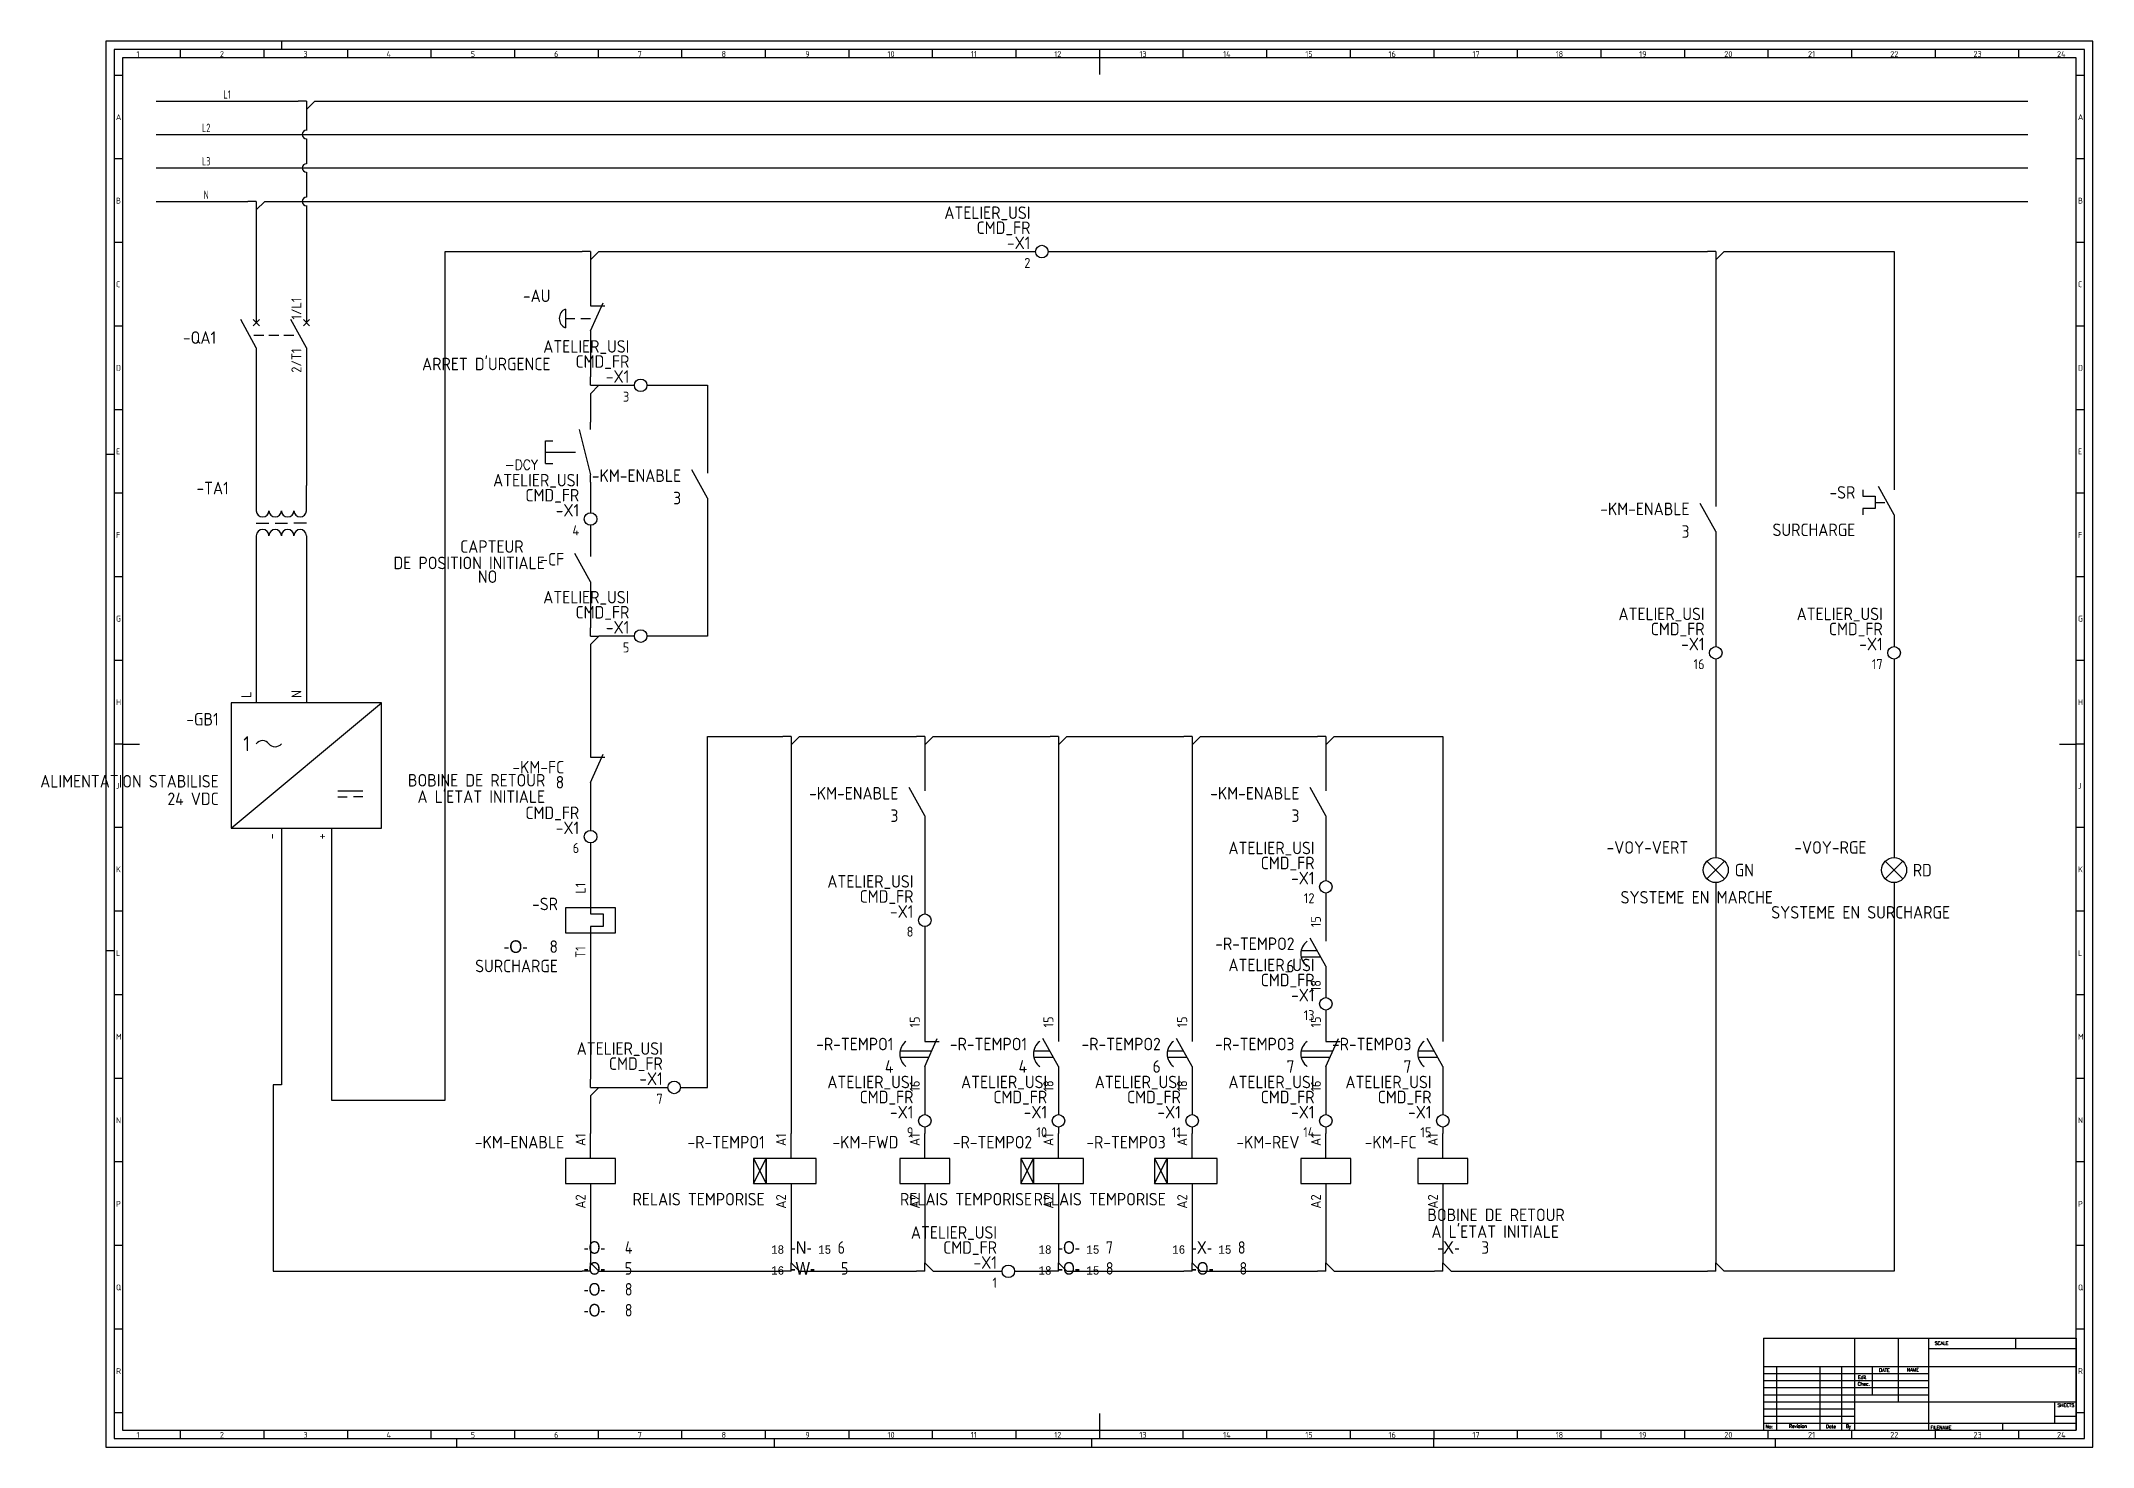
# Model space of a CAD drawing. Header units: millimetres. Extents: x -39 to 1189, y 5 to 846.
import ezdxf
from ezdxf.enums import TextEntityAlignment as Align

# ---------------------------------------------------------------- set-up
doc = ezdxf.new("R2010")
doc.units = ezdxf.units.MM
doc.header["$LTSCALE"] = 12
doc.linetypes.add('DASHED', pattern=[0.75, 0.5, -0.25])
for name, color, linetype in [('025', 1, 'Continuous'), ('035', 5, 'Continuous'), ('07', 7, 'Continuous'), ('DESC', 1, 'Continuous'), ('DESCCHILD', 20, 'Continuous'), ('LINK', 9, 'DASHED'), ('LOC', 8, 'Continuous'), ('MISC', 2, 'Continuous'), ('RED_2.5mm^2', 1, 'Continuous'), ('SYMS', 7, 'Continuous'), ('TAGS', 51, 'Continuous'), ('TERMS', 4, 'Continuous'), ('WIREFIXED', 130, 'Continuous'), ('XREF', 7, 'Continuous'), ('XREFCHILD', 134, 'Continuous')]:
    doc.layers.add(name, color=color, linetype=linetype)
doc.styles.add('ISO Proportional', font='isocp.shx')
doc.styles.add('WD', font='romans.shx')
doc.styles.add('WD_IEC', font='ISOCP2.shx', dxfattribs={"width": 0.9, "height": 4})

msp = doc.modelspace()

# ---------------------------------------------------------------- texts
at = {"layer": 'XREF', "char_height": 7.5, "style": 'WD_IEC'}
for s, insert, attachment_point in [('\\W1;{\\Fmonotxt.shx|c0;\\H0.67x;  }{\\Facaderef.shx|c0;-O-} {\\Fmonotxt.shx|c0;\\H0.67x; } 8', (270.5, 308), 3), ('{\\Fmonotxt.shx|c0;\\H0.67x;  }{\\Facaderef.shx|c0;-O-} {\\Fmonotxt.shx|c0;\\H0.67x; } 4\\P{\\Fmonotxt.shx|c0;\\H0.67x;  }{\\Facaderef.shx|c0;-O-} {\\Fmonotxt.shx|c0;\\H0.67x; } 5\\P{\\Fmonotxt.shx|c0;\\H0.67x;  }{\\Facaderef.shx|c0;-O-} {\\Fmonotxt.shx|c0;\\H0.67x; } 8\\P{\\Fmonotxt.shx|c0;\\H0.67x;  }{\\Facaderef.shx|c0;-O-} {\\Fmonotxt.shx|c0;\\H0.67x; } 8', (278, 128), 1), ('{\\Fmonotxt.shx|c0;\\H0.67x;18 }{\\Facaderef.shx|c0;-N-} {\\Fmonotxt.shx|c0;\\H0.67x;15} 6\\P{\\Fmonotxt.shx|c0;\\H0.67x;16 }{\\Facaderef.shx|c0;-W-} {\\Fmonotxt.shx|c0;\\H0.67x;  } 5', (398, 128), 1), ('{\\Fmonotxt.shx|c0;\\H0.67x;18 }{\\Facaderef.shx|c0;-O-} {\\Fmonotxt.shx|c0;\\H0.67x;15} 7\\P{\\Fmonotxt.shx|c0;\\H0.67x;18 }{\\Facaderef.shx|c0;-O-} {\\Fmonotxt.shx|c0;\\H0.67x;15} 8', (558, 128), 1), ('{\\Fmonotxt.shx|c0;\\H0.67x;16 }{\\Facaderef.shx|c0;-X-} {\\Fmonotxt.shx|c0;\\H0.67x;15} 8\\P{\\Fmonotxt.shx|c0;\\H0.67x;   }{\\Facaderef.shx|c0;-O-} {\\Fmonotxt.shx|c0;\\H0.67x;  } 8', (638, 128), 1), ('\\W1;{\\Fmonotxt.shx|c0;\\H0.67x;  }{\\Facaderef.shx|c0;-X-} {\\Fmonotxt.shx|c0;\\H0.67x; } 3', (788, 128), 1)]:
    msp.add_mtext(s, dxfattribs=dict(at, insert=insert, attachment_point=attachment_point))

# ---------------------------------------------------------------- blocks, each defined once
blk = doc.blocks.new('IEC_border_a0')
at = {"layer": '035'}
for p, q in [((0, 841), (0, 0)), ((1189, 841), (0, 841)), ((44.5, 836), (44.5, 831)), ((94.5, 836), (94.5, 831)), ((105, 841), (105, 836)), ((144.5, 836), (144.5, 831)), ((194.5, 836), (194.5, 831)), ((244.5, 836), (244.5, 831)), ((294.5, 836), (294.5, 831)), ((344.5, 836), (344.5, 831)), ((394.5, 836), (394.5, 831)), ((444.5, 836), (444.5, 831)), ((494.5, 836), (494.5, 831)), ((544.5, 836), (544.5, 831)), ((594.5, 836), (594.5, 831)), ((644.5, 836), (644.5, 831)), ((694.5, 836), (694.5, 831)), ((744.5, 836), (744.5, 831)), ((794.5, 836), (794.5, 831)), ((844.5, 836), (844.5, 831)), ((894.5, 836), (894.5, 831)), ((944.5, 836), (944.5, 831)), ((994.5, 836), (994.5, 831)), ((1044.5, 836), (1044.5, 831)), ((1094.5, 836), (1094.5, 831)), ((1144.5, 836), (1144.5, 831)), ((1189, 0), (1189, 841)), ((10, 820.5), (5, 820.5)), ((1184, 820.5), (1179, 820.5)), ((10, 770.5), (5, 770.5)), ((1184, 770.5), (1179, 770.5)), ((10, 720.5), (5, 720.5)), ((1184, 720.5), (1179, 720.5)), ((10, 670.5), (5, 670.5)), ((1184, 670.5), (1179, 670.5)), ((10, 620.5), (5, 620.5)), ((1184, 620.5), (1179, 620.5)), ((0, 594), (5, 594)), ((10, 570.5), (5, 570.5)), ((1184, 570.5), (1179, 570.5)), ((10, 520.5), (5, 520.5)), ((1184, 520.5), (1179, 520.5)), ((10, 470.5), (5, 470.5)), ((1184, 470.5), (1179, 470.5)), ((10, 420.5), (5, 420.5)), ((1184, 420.5), (1179, 420.5)), ((1184, 420.5), (1179, 420.5)), ((10, 370.5), (5, 370.5)), ((1184, 370.5), (1179, 370.5)), ((10, 320.5), (5, 320.5)), ((1184, 320.5), (1179, 320.5)), ((0, 297), (5, 297)), ((10, 270.5), (5, 270.5)), ((1184, 270.5), (1179, 270.5)), ((1184, 270.5), (1179, 270.5)), ((10, 220.5), (5, 220.5)), ((1184, 220.5), (1179, 220.5)), ((10, 170.5), (5, 170.5)), ((1184, 170.5), (1179, 170.5)), ((10, 120.5), (5, 120.5)), ((1184, 120.5), (1179, 120.5)), ((10, 70.5), (5, 70.5)), ((1184, 70.5), (1179, 70.5)), ((10, 20.4), (5.1, 20.4)), ((1184, 20.4), (1179, 20.4)), ((0, 0), (1189, 0)), ((44.5, 10), (44.5, 5)), ((94.5, 10), (94.5, 5)), ((144.5, 10), (144.5, 5)), ((194.5, 10), (194.5, 5)), ((210, 0), (210, 5)), ((244.5, 10), (244.5, 5)), ((294.5, 10), (294.5, 5)), ((344.5, 10), (344.5, 5)), ((394.5, 10), (394.5, 5)), ((400, 0), (400, 5)), ((444.5, 10), (444.5, 5)), ((494.5, 10), (494.5, 5)), ((544.5, 10), (544.5, 5)), ((590, 0), (590, 5)), ((594.5, 10), (594.5, 5)), ((644.5, 10), (644.5, 5)), ((694.5, 10), (694.5, 5)), ((744.5, 10), (744.5, 5)), ((744.5, 10), (744.5, 5)), ((794.5, 10), (794.5, 5)), ((794.5, 0), (794.5, 5)), ((844.5, 10), (844.5, 5)), ((894.5, 10), (894.5, 5)), ((944.5, 10), (944.5, 5)), ((994.5, 10), (994.5, 5)), ((999, 0), (999, 5)), ((1044.5, 10), (1044.5, 5)), ((1094.5, 10), (1094.5, 5)), ((1144.5, 10), (1144.5, 5))]:
    blk.add_line(p, q, dxfattribs=at)
blk.add_lwpolyline([(10, 10), (1179, 10), (1179, 831), (10, 831)], close=True, dxfattribs=at)
at = {"layer": '07'}
for p, q in [((594.5, 831), (594.5, 821)), ((10, 420.5), (20, 420.5)), ((1169, 420.5), (1179, 420.5)), ((594.5, 20), (594.5, 10))]:
    blk.add_line(p, q, dxfattribs=at)
blk.add_lwpolyline([(5, 5), (1184, 5), (1184, 836), (5, 836)], close=True, dxfattribs=at)
at = {"layer": '035', "style": 'ISO Proportional'}
for s, p in [('1', (18.3, 831.5)), ('2', (68.2, 831.5)), ('3', (118.2, 831.5)), ('4', (167.9, 831.5)), ('5', (218.3, 831.5)), ('6', (268.2, 831.5)), ('7', (318.2, 831.5)), ('8', (368.4, 831.5)), ('9', (418.5, 831.5)), ('10', (467.7, 831.5)), ('11', (517.5, 831.5)), ('12', (567.5, 831.5)), ('13', (618.4, 831.5)), ('14', (668.5, 831.5)), ('15', (717.7, 831.5)), ('16', (767.5, 831.5)), ('17', (817.7, 831.5)), ('18', (867.5, 831.5)), ('19', (917.5, 831.5)), ('20', (968.4, 831.5)), ('21', (1018.5, 831.5)), ('22', (1067.7, 831.5)), ('23', (1117.5, 831.5)), ('24', (1167.5, 831.5)), ('A', (6, 793.8)), ('A', (1180, 793.8)), ('B', (6, 743.8)), ('B', (1180, 743.8)), ('C', (6, 693.8)), ('C', (1180, 693.8)), ('D', (6, 643.8)), ('D', (1180, 643.8)), ('E', (6, 593.8)), ('E', (1180, 593.8)), ('F', (6, 543.8)), ('F', (1180, 543.8)), ('G', (6, 493.8)), ('G', (1180, 493.8)), ('H', (6, 443.8)), ('H', (1180, 443.8)), ('J', (6, 393.8)), ('J', (1180, 393.8)), ('K', (6, 343.8)), ('K', (1180, 343.8)), ('L', (6, 293.7)), ('L', (1180, 293.7)), ('M', (6, 243.7)), ('M', (1180, 243.7)), ('N', (6, 193.7)), ('N', (1180, 193.7)), ('P', (6, 143.7)), ('P', (1180, 143.7)), ('Q', (6, 93.7)), ('Q', (1180, 93.7)), ('R', (6.1, 43.7)), ('R', (1180, 43.7)), ('1', (18.3, 5.5)), ('2', (68.2, 5.5)), ('3', (118.2, 5.5)), ('4', (167.9, 5.5)), ('5', (218.3, 5.5)), ('6', (268.2, 5.5)), ('7', (318.2, 5.5)), ('8', (368.4, 5.5)), ('9', (418.5, 5.5)), ('10', (467.7, 5.5)), ('11', (517.5, 5.5)), ('12', (567.5, 5.5)), ('13', (618.4, 5.5)), ('14', (668.5, 5.5)), ('15', (717.7, 5.5)), ('16', (767.5, 5.5)), ('17', (817.7, 5.5)), ('18', (867.5, 5.5)), ('19', (917.5, 5.5)), ('20', (968.4, 5.5)), ('21', (1018.5, 5.5)), ('22', (1067.7, 5.5)), ('23', (1117.5, 5.5)), ('24', (1167.5, 5.5))]:
    blk.add_text(s, height=3.5, dxfattribs=at).set_placement(p)
blk = doc.blocks.new('IEC_tblock_a0')
at = {"layer": '035'}
for p, q in [((-106.6, 55.2), (-106.6, 17)), ((-36.4, 55.2), (-36.4, 48.9)), ((-179.4, 38.2), (-179.4, 0)), ((-153.4, 38.2), (-153.4, 0)), ((-140.4, 38.2), (-140.4, 0)), ((-122.2, 38.2), (-122.2, 21.2)), ((-88.4, 48.9), (0, 48.9)), ((-187.2, 34), (-88.4, 34)), ((-187.2, 29.8), (-88.4, 29.8)), ((-187.2, 25.5), (-88.4, 25.5)), ((-187.2, 21.2), (-88.4, 21.2)), ((-187.2, 17), (-132.6, 17)), ((-187.2, 12.8), (-132.6, 12.8)), ((-187.2, 8.5), (-132.6, 8.5)), ((-187.2, 4.2), (0, 4.2)), ((-44.2, 4.2), (-44.2, 0)), ((-13, 8.5), (0, 8.5))]:
    blk.add_line(p, q, dxfattribs=at)
at = {"layer": '07'}
for p, q in [((-187.2, 55.2), (0, 55.2)), ((-187.2, 55.2), (-187.2, 0)), ((-132.6, 55.2), (-132.6, 0)), ((-88.4, 55.2), (-88.4, 0)), ((0, 55.2), (0, 0)), ((-187.2, 38.2), (0, 38.2)), ((-132.6, 17), (0, 17)), ((-13, 17), (-13, 4.2)), ((-187.2, 0), (0, 0))]:
    blk.add_line(p, q, dxfattribs=at)
at = {"style": 'WD'}
for tag, p in [('SCALE', (-69.9, 51.1)), ('FILENAME', (-68.1, 0.8)), ('SH', (-8.7, 10.1))]:
    blk.add_attdef(tag, p, '', height=2, dxfattribs=at)
for tag, height, p in [('CKDATE', 2, (-114.9, 26.6)), ('EDDATE', 2, (-115, 30.8)), ('EDBY', 2, (-98, 30.9)), ('CKBY', 2, (-97.9, 26.3)), ('PROJDESC', 5, (-45.9, 29.2)), ('DWGDESC', 5, (-44.9, 19.7)), ('DWGNO', 3.5, (-48.5, 9.5))]:
    blk.add_attdef(tag, text='', height=height, dxfattribs=at).set_placement(p, align=Align.CENTER)
at = {"style": 'WD', "flags": 1}
blk.add_attdef('WD_TB', (-120.9, 11.9), '', height=2, dxfattribs=at)
at = {"layer": '025', "style": 'WD'}
for s, p in [('SCALE', (-80.6, 51.1)), ('NAME', (-97.7, 35.1)), ('No:', (-183.8, 1.2)), ('Revision', (-166.5, 1.5)), ('Date', (-146.8, 1.3)), ('By', (-136.3, 1.4))]:
    blk.add_text(s, height=2, dxfattribs=at).set_placement(p, align=Align.CENTER)
for s, p in [('DATE', (-118, 35)), ('Chec.', (-130.8, 26.7)), ('Edit', (-130.6, 30.7)), ('SHEETS', (-11.2, 14)), ('FILENAME', (-87.2, 0.6))]:
    blk.add_text(s, height=2, dxfattribs=at).set_placement(p)
blk = doc.blocks.new('WD_WNH')
at = {"linetype": 'Continuous', "style": 'WD_IEC', "width": 0.8}
blk.add_attdef('WIRENO', text='', height=2.5, dxfattribs=at).set_placement((0, 0.75), align=Align.CENTER)
at = {"style": 'WD_IEC', "flags": 1}
for tag, p in [('W08USER', (0, 0.375)), ('W04USER', (0, 0.875)), ('W05USER', (0, 0.75)), ('W09USER', (0, 0.25)), ('W03USER', (0, 1)), ('W06USER', (0, 0.625)), ('W07USER', (0, 0.5)), ('W02USER', (0, 1.125)), ('W01USER', (0, 1.25)), ('W10USER', (0, 0.125))]:
    blk.add_attdef(tag, text='', height=0.08, dxfattribs=at).set_placement(p, align=Align.CENTER)
blk = doc.blocks.new('HT0_184')
for p, q in [((0, 0), (-2.5, 0)), ((0, 0), (0, -2.5)), ((0, -2.5), (2.5, 0))]:
    blk.add_line(p, q)
at = {"style": 'WD_IEC', "flags": 1}
for tag, p in [('X4TERM01', (-2.5, 0)), ('X1TERM01', (2.5, 0)), ('X8TERM01', (0, -2.5)), ('WDWSEQ', (1.53, -1.26))]:
    blk.add_attdef(tag, p, '', height=0.4, dxfattribs=at)
blk = doc.blocks.new('VCB1')
for p, q in [((0, 7.5), (0, 2.5)), ((0, -2.5), (-3.12, 3.12)), ((0.62, 1.88), (-0.62, 3.12)), ((-0.62, 1.88), (0.62, 3.12)), ((0, -2.5), (0, -7.5))]:
    blk.add_line(p, q)
at = {"style": 'WD_IEC'}
for tag, p in [('INST', (-8, 5.25)), ('LOC', (-8, 1.75)), ('TAG1', (-8, -1.75)), ('RATING1', (-8, -6.35)), ('DESC1', (-8, -14.35)), ('DESC2', (-8, -17.85)), ('DESC3', (-8, -21.35))]:
    blk.add_attdef(tag, text='', height=2.5, dxfattribs=at).set_placement(p, align=Align.RIGHT)
blk.add_attdef('TERM01', text='', height=2, rotation=90, dxfattribs=at).set_placement((-1, 7.5), align=Align.RIGHT)
at = {"style": 'WD_IEC', "flags": 1}
for tag, p, height in [('X2TERM01', (0, 7.5), 0.32), ('MFG', (2.75, 6.5), 1.5), ('CAT', (2.75, 4), 1.5), ('X4LINK', (-2, 0), 0.32), ('X1LINK', (-0.5, 0), 0.32), ('X8TERM02', (0, -7.5), 0.32), ('ASSYCODE', (1, -9), 1), ('FAMILY', (1, -10.5), 1), ('CATDESC', (1, -12), 1), ('CONTACT', (1, -13.5), 1), ('COMMON', (2.25, -14.75), 1)]:
    blk.add_attdef(tag, p, '', height=height, dxfattribs=at)
at = {"style": 'WD_IEC'}
blk.add_attdef('TERM02', (-1, -7.5), '', height=2, rotation=90, dxfattribs=at)
at = {"lineweight": 15, "style": 'WD_IEC'}
blk.add_attdef('XREF', text='', height=2.5, dxfattribs=at).set_placement((-8, -10.35), align=Align.RIGHT)
blk = doc.blocks.new('VCB2')
for p, q in [((0, 7.5), (0, 2.5)), ((0, -2.5), (-3.12, 3.12)), ((0.62, 1.88), (-0.62, 3.12)), ((-0.62, 1.88), (0.62, 3.12)), ((0, -2.5), (0, -7.5))]:
    blk.add_line(p, q)
at = {"style": 'WD_IEC'}
for tag, p in [('INST', (-8, 2.65)), ('LOC', (-8, -0.35)), ('TAG2', (-8, -3.35)), ('DESC1', (-8, -13.35)), ('DESC2', (-8, -16.35)), ('DESC3', (-8, -19.35))]:
    blk.add_attdef(tag, text='', height=2.5, dxfattribs=at).set_placement(p, align=Align.RIGHT)
blk.add_attdef('TERM01', text='', height=2, rotation=90, dxfattribs=at).set_placement((-1, 7.5), align=Align.RIGHT)
at = {"style": 'WD_IEC', "flags": 1}
for tag, p, height in [('X2TERM01', (0, 7.5), 0.32), ('X4LINK', (-2.5, 0), 0.32), ('X1LINK', (-0.5, 0), 0.32), ('X8TERM02', (0, -7.5), 0.32), ('FAMILY', (1, -10.5), 1), ('CONTACT', (1, -13.5), 1)]:
    blk.add_attdef(tag, p, '', height=height, dxfattribs=at)
at = {"style": 'WD_IEC'}
blk.add_attdef('TERM02', (-1, -7.5), '', height=2, rotation=90, dxfattribs=at)
at = {"style": 'WD_IEC', "flags": 1}
blk.add_attdef('RATING1', text='', height=2.5, dxfattribs=at).set_placement((-8, -6.35), align=Align.RIGHT)
at = {"lineweight": 15, "style": 'WD_IEC'}
blk.add_attdef('XREF', text='', height=2.5, dxfattribs=at).set_placement((-8, -10.35), align=Align.RIGHT)
blk = doc.blocks.new('VXF1')
for p, q in [((0, 0), (0, -5)), ((10, -5), (10, 0)), ((0, -7.5), (2.5, -7.5)), ((3.75, -7.5), (6.25, -7.5)), ((10, -7.5), (7.5, -7.5)), ((0, -10), (0, -15)), ((10, -10), (10, -15))]:
    blk.add_line(p, q)
for centre, start, end in [((1.25, -5), 180, 0), ((3.75, -5), 180, 0), ((6.25, -5), 180, 0), ((8.75, -5), 180, 0), ((1.25, -10), 0, 180), ((3.75, -10), 0, 180), ((6.25, -10), 0, 180), ((8.75, -10), 0, 180)]:
    blk.add_arc(centre, 1.25, start, end)
at = {"style": 'WD_IEC'}
for tag, p in [('INST', (-5.5, 5.25)), ('LOC', (-5.5, 1.75)), ('TAG1', (-5.5, -1.75)), ('DESC1', (-5.5, -6.35)), ('DESC2', (-5.5, -9.85)), ('DESC3', (-5.5, -13.35))]:
    blk.add_attdef(tag, text='', height=2.5, dxfattribs=at).set_placement(p, align=Align.RIGHT)
at = {"style": 'WD_IEC', "flags": 1}
for tag, p, height in [('X2TERM01', (0, 0), 0.32), ('X2TERM02', (10, 0), 0.32), ('MFG', (12.75, -1), 1.5), ('CAT', (12.75, -3.5), 1.5), ('X2TERM05', (5, -5), 0.32), ('X8TERM06', (5, -10), 0.32), ('ASSYCODE', (11, -11.5), 1), ('FAMILY', (11, -13), 1), ('X8TERM03', (0, -15), 0.32), ('X8TERM04', (10, -15), 0.32), ('CATDESC', (11, -14.5), 1)]:
    blk.add_attdef(tag, p, '', height=height, dxfattribs=at)
at = {"style": 'WD_IEC'}
for tag, p in [('TERM01', (-1, 0)), ('TERM05', (4, 0)), ('TERM02', (9, 0))]:
    blk.add_attdef(tag, text='', height=2, rotation=90, dxfattribs=at).set_placement(p, align=Align.RIGHT)
for tag, p in [('TERM03', (-1, -15)), ('TERM06', (4, -15)), ('TERM04', (9, -15))]:
    blk.add_attdef(tag, p, '', height=2, rotation=90, dxfattribs=at)
at = {"lineweight": 15, "style": 'WD_IEC'}
for tag, p in [('RATING1', (-5.5, -16.85)), ('RATING2', (-5.5, -20.35)), ('XREF', (-5.5, -23.85))]:
    blk.add_attdef(tag, text='', height=2.5, dxfattribs=at).set_placement(p, align=Align.RIGHT)
blk = doc.blocks.new('VPW1_1PH')
for p, q in [((-5, -25), (25, 0)), ((16.25, -17.5), (21.25, -17.5)), ((16.25, -18.75), (18.125, -18.75)), ((21.25, -18.75), (19.375, -18.75))]:
    blk.add_line(p, q)
blk.add_lwpolyline([(-5, 0), (-5, -25), (25, -25), (25, 0)], close=True)
for centre, start, end in [((1.25, -9.0625), 36.869898, 143.130102), ((3.75, -7.1875), 216.869898, 323.130102)]:
    blk.add_arc(centre, 1.5625, start, end)
at = {"style": 'WD_IEC'}
blk.add_text('1', height=3, dxfattribs=at).set_placement((-1.25, -8.125), align=Align.MIDDLE_RIGHT)
for tag, p in [('TERM01', (-1, 1)), ('TERM02', (9, 1)), ('TERM03', (19, 1))]:
    blk.add_attdef(tag, p, '', height=2, rotation=90, dxfattribs=at)
for tag, p in [('INST', (-7.5, 2.5)), ('LOC', (-7.5, -1)), ('TAG1', (-7.5, -4.5)), ('RATING1', (-7.5, -9)), ('XREF', (-7.5, -13)), ('DESC1', (-7.5, -16.85)), ('DESC2', (-7.5, -20.35)), ('DESC3', (-7.5, -23.85))]:
    blk.add_attdef(tag, text='', height=2.5, dxfattribs=at).set_placement(p, align=Align.RIGHT)
at = {"style": 'WD_IEC', "flags": 1}
for tag, p, height in [('X2TERM01', (0, 0), 0.32), ('X2TERM02', (10, 0), 0.32), ('X2TERM03', (20, 0), 0.32), ('MFG', (27.75, -1), 1.5), ('CAT', (27.75, -3.5), 1.5), ('ASSYCODE', (26, -21.5), 1), ('FAMILY', (26, -23), 1), ('CATDESC', (26, -24.5), 1), ('X8TERM04', (5, -25), 0.32), ('X8TERM05', (15, -25), 0.32)]:
    blk.add_attdef(tag, p, '', height=height, dxfattribs=at)
at = {"style": 'WD_IEC'}
for tag, p in [('TERM04', (4, -26)), ('TERM05', (14, -26))]:
    blk.add_attdef(tag, text='', height=2, rotation=90, dxfattribs=at).set_placement(p, align=Align.RIGHT)
blk = doc.blocks.new('HT0_124')
for p, q in [((0, 0), (-2.5, 0)), ((0, 0), (0, 2.5)), ((0, 2.5), (2.5, 0))]:
    blk.add_line(p, q)
at = {"style": 'WD_IEC', "flags": 1}
for tag, p in [('X4TERM01', (-2.5, 0)), ('X2TERM01', (0, 2.5)), ('WDWSEQ', (1.6, 1.48)), ('X1TERM01', (2.5, 0))]:
    blk.add_attdef(tag, p, '', height=0.4, dxfattribs=at)
blk = doc.blocks.new('VPB12M')
for p, q in [((0, 7.5), (0, 2.5)), ((-5, 1.875), (-5, -1.875)), ((-5, 0), (-3.125, 0)), ((-1.94444, 0), (0, 0)), ((0, -2.5), (2.5, 3.125)), ((0, 2.5), (2.8678, 2.5)), ((0, -2.5), (0, -7.5))]:
    blk.add_line(p, q)
blk.add_arc((-4.21875, 0), 2.03125, 112.6198649, 247.3801351)
at = {"style": 'WD_IEC'}
for tag, p in [('INST', (-8, 10.25)), ('LOC', (-8, 6.75)), ('TAG1', (-8, 3.25)), ('DESC1', (-8, -10.35)), ('DESC2', (-8, -13.85)), ('DESC3', (-8, -17.35))]:
    blk.add_attdef(tag, text='', height=2.5, dxfattribs=at).set_placement(p, align=Align.RIGHT)
blk.add_attdef('TERM01', text='', height=2, rotation=90, dxfattribs=at).set_placement((-1, 7.5), align=Align.RIGHT)
at = {"style": 'WD_IEC', "flags": 1}
for tag, p, height in [('X2TERM01', (0, 7.5), 0.32), ('CONTACT', (0.5, 4.5), 1), ('COMMON', (1.75, 3.25), 1), ('X1LINK', (1.5, 0), 0.32), ('ASSYCODE', (1, -4), 1), ('X8TERM02', (0, -7.5), 0.32), ('FAMILY', (1, -5.5), 1), ('CATDESC', (1, -7), 1)]:
    blk.add_attdef(tag, p, '', height=height, dxfattribs=at)
at = {"style": 'WD_IEC', "flags": 9}
for tag, p in [('MFG', (-8.5, -0.25)), ('CAT', (-8.5, -2.75))]:
    blk.add_attdef(tag, text='', height=1.5, dxfattribs=at).set_placement(p, align=Align.RIGHT)
at = {"style": 'WD_IEC'}
blk.add_attdef('TERM02', (-1, -7.5), '', height=2, rotation=90, dxfattribs=at)
at = {"lineweight": 15, "style": 'WD_IEC'}
blk.add_attdef('XREF', text='', height=2.5, dxfattribs=at).set_placement((-8, -6.35), align=Align.RIGHT)
blk = doc.blocks.new('VPB11')
at = {"linetype": 'Continuous'}
for p, q in [((-2.25, 4.5), (0, -4.5)), ((0, 4.5), (0, 6)), ((-9, -2.25), (-9, 2.25)), ((-9, 2.25), (-7.5, 2.25)), ((-9, -2.25), (-7.5, -2.25)), ((0, -6), (0, -4.5))]:
    blk.add_line(p, q, dxfattribs=at)
at = {"linetype": 'DASHED'}
blk.add_line((-9, 0), (-1.12, 0), dxfattribs=at)
at = {"style": 'WD'}
for tag, width, p in [('DESC1', 0.9, (-10.5, 9)), ('DESC2', 0.9, (-10.5, 6.5)), ('DESC3', 0.9, (-10.5, 4)), ('INST', 0.8, (-10.5, 1.5)), ('LOC', 0.8, (-10.5, -1)), ('TAG1', 0.9, (-10.5, -3.5)), ('XREF', 0.8, (-10.5, -6))]:
    blk.add_attdef(tag, text='', height=2, dxfattribs=dict(at, width=width)).set_placement(p, align=Align.RIGHT)
at = {"style": 'WD', "flags": 1}
for tag, p, width in [('X2TERM01', (0, 6), 0.9), ('ASSYCODE', (-10, -7), 0.9), ('CAT', (-10, -6.25), 0.8), ('MFG', (-10, -5.5), 0.8), ('CONTACT', (-10, -8), 0.9), ('FAMILY', (-10, -4.75), 0.9), ('X8TERM02', (0, -6), 0.9)]:
    blk.add_attdef(tag, p, '', height=0.32, dxfattribs=dict(at, width=width))
at = {"linetype": 'Continuous', "style": 'WD', "width": 0.9}
for tag, p in [('TERM01', (1.5, 6)), ('TERM02', (1.5, -6))]:
    blk.add_attdef(tag, text='', height=2, dxfattribs=at).set_placement(p, align=Align.MIDDLE_LEFT)
at = {"color": 7, "style": 'WD', "width": 0.9}
blk.add_attdef('X1LINK', (0, 0), '', height=0.32, dxfattribs=at)
blk = doc.blocks.new('VCR21')
for p, q in [((0, 7.5), (0, 2.5)), ((0, -2.5), (-3.12, 3.12)), ((0, -2.5), (0, -7.5))]:
    blk.add_line(p, q)
at = {"style": 'WD_IEC'}
for tag, p in [('INST', (-5.25, 6.75)), ('LOC', (-5.25, 3.75)), ('TAG2', (-5.25, 0.75)), ('XREF', (-5.25, -3.75)), ('DESC2', (-5.25, -9.75)), ('DESC1', (-5.25, -6.75)), ('DESC3', (-5.25, -12.75))]:
    blk.add_attdef(tag, text='', height=2.5, dxfattribs=at).set_placement(p, align=Align.RIGHT)
blk.add_attdef('TERM01', text='', height=2, rotation=90, dxfattribs=at).set_placement((-1, 7.5), align=Align.RIGHT)
at = {"style": 'WD_IEC', "flags": 1}
for tag, p, height in [('X2TERM01', (0, 7.5), 0.32), ('X4LINK', (-2.75, 0), 0.32), ('X1LINK', (-0.5, 0), 0.32), ('CONTACT', (4, -3.5), 1), ('FAMILY', (4, -5), 1), ('COMMON', (5.25, -4.75), 1), ('X8TERM02', (0, -7.5), 0.32)]:
    blk.add_attdef(tag, p, '', height=height, dxfattribs=at)
at = {"style": 'WD_IEC'}
blk.add_attdef('TERM02', (-1, -7.5), '', height=2, rotation=90, dxfattribs=at)
blk = doc.blocks.new('HT0_812')
for p, q in [((0, 0), (0, 2.5)), ((0, 0), (2.5, 0)), ((2.5, 0), (0, -2.5))]:
    blk.add_line(p, q)
at = {"style": 'WD_IEC', "flags": 1}
for tag, p in [('X2TERM01', (0, 2.5)), ('WDWSEQ', (1.92, 1.22)), ('X1TERM01', (2.5, 0)), ('X8TERM01', (0, -2.5))]:
    blk.add_attdef(tag, p, '', height=0.4, dxfattribs=at)
blk = doc.blocks.new('VCR1')
for p, q in [((0, 2.5), (0, 7.5)), ((0, -2.5), (0, -7.5))]:
    blk.add_line(p, q)
blk.add_lwpolyline([(-5, 2.5), (-5, -2.5), (5, -2.5), (5, 2.5)], close=True)
at = {"style": 'WD_IEC'}
for tag, p in [('INST', (-5.25, 11.5)), ('LOC', (-5.25, 8)), ('TAG1', (-5.25, 4.5)), ('DESC2', (-5.25, -10.35)), ('DESC1', (-5.25, -6.85)), ('DESC3', (-5.25, -13.85))]:
    blk.add_attdef(tag, text='', height=2.5, dxfattribs=at).set_placement(p, align=Align.RIGHT)
blk.add_attdef('TERM01', text='', height=2, rotation=90, dxfattribs=at).set_placement((-1, 7.5), align=Align.RIGHT)
at = {"style": 'WD_IEC', "flags": 1}
for tag, p, height in [('X2TERM01', (0, 7.5), 0.32), ('X4LINK', (-5, 0), 0.32), ('X1LINK', (5, 0), 0.32), ('ASSYCODE', (1, -4), 1), ('X8TERM02', (0, -7.5), 0.32), ('FAMILY', (1, -5.5), 1), ('CATDESC', (1, -7), 1)]:
    blk.add_attdef(tag, p, '', height=height, dxfattribs=at)
at = {"style": 'WD_IEC', "flags": 9}
for tag, p in [('MFG', (-6, 1)), ('CAT', (-6, -1.5))]:
    blk.add_attdef(tag, text='', height=1.5, dxfattribs=at).set_placement(p, align=Align.RIGHT)
at = {"style": 'WD_IEC'}
blk.add_attdef('TERM02', (-1, -7.5), '', height=2, rotation=90, dxfattribs=at)
at = {"lineweight": 9, "style": 'WD_IEC'}
for tag, p in [('NO', (-5.5, -16.5)), ('NC', (-5.5, -20))]:
    blk.add_attdef(tag, text='', height=2.5, dxfattribs=at).set_placement(p, align=Align.TOP_RIGHT)
for tag, p in [('XREFNO', (-4, -16.5)), ('XREFNC', (-4, -20))]:
    blk.add_attdef(tag, text='', height=2.5, dxfattribs=at).set_placement(p, align=Align.TOP_LEFT)
blk = doc.blocks.new('VTD1N')
for p, q in [((0, 2.5), (0, 7.5)), ((-7.5, -2.5), (-5, 2.5)), ((-7.5, 2.5), (-5, -2.5)), ((0, -2.5), (0, -7.5))]:
    blk.add_line(p, q)
for points in [[(-7.5, 2.5), (-7.5, -2.5), (-5, -2.5), (-5, 2.5)], [(-5, 2.5), (-5, -2.5), (5, -2.5), (5, 2.5)]]:
    blk.add_lwpolyline(points, close=True)
at = {"style": 'WD_IEC'}
for tag, p in [('INST', (-5.25, 10.5)), ('LOC', (-5.25, 7.5)), ('TAG1', (-5.25, 4.5)), ('DESC2', (-5.25, -9.85)), ('DESC1', (-5.25, -6.85)), ('DESC3', (-5.25, -12.85))]:
    blk.add_attdef(tag, text='', height=2.5, dxfattribs=at).set_placement(p, align=Align.RIGHT)
blk.add_attdef('TERM01', text='', height=2, rotation=90, dxfattribs=at).set_placement((-1, 7.5), align=Align.RIGHT)
at = {"style": 'WD_IEC', "flags": 1}
for tag, p, height in [('X2TERM01', (0, 7.5), 0.32), ('X4LINK', (-7.5, 0), 0.32), ('ASSYCODE', (1, -4), 1), ('X8TERM02', (0, -7.5), 0.32), ('FAMILY', (1, -5.5), 1), ('CATDESC', (1, -7), 1)]:
    blk.add_attdef(tag, p, '', height=height, dxfattribs=at)
at = {"style": 'WD_IEC', "flags": 9}
for tag, p in [('MFG', (-8.5, 1)), ('CAT', (-8.5, -1.5))]:
    blk.add_attdef(tag, text='', height=1.5, dxfattribs=at).set_placement(p, align=Align.RIGHT)
at = {"style": 'WD_IEC'}
blk.add_attdef('TERM02', (-1, -7.5), '', height=2, rotation=90, dxfattribs=at)
at = {"style": 'WD_IEC', "width": 0.9, "flags": 1}
blk.add_attdef('X1LINK', (5, 0), '', height=0.32, dxfattribs=at)
at = {"style": 'WD_IEC'}
blk.add_attdef('RATING1', text='', height=2.5, dxfattribs=at).set_placement((6.5, 2.5), align=Align.MIDDLE_LEFT)
at = {"lineweight": 9, "style": 'WD_IEC'}
for tag, p in [('NO', (-5.5, -16.5)), ('NC', (-5.5, -19.5))]:
    blk.add_attdef(tag, text='', height=2.5, dxfattribs=at).set_placement(p, align=Align.TOP_RIGHT)
for tag, p in [('XREFNO', (-4, -16.5)), ('XREFNC', (-4, -19.5))]:
    blk.add_attdef(tag, text='', height=2.5, dxfattribs=at).set_placement(p, align=Align.TOP_LEFT)
blk = doc.blocks.new('VTD21N')
for p, q in [((0, 7.5), (0, 2.5)), ((-4.94, 0.62), (-1.74, 0.62)), ((0, -2.5), (-3.12, 3.12)), ((-4.94, -0.62), (-1.04, -0.62)), ((0, -2.5), (0, -7.5))]:
    blk.add_line(p, q)
blk.add_arc((-1.88, 0), 3.12, 126.8699, 233.1301)
at = {"style": 'WD_IEC'}
for tag, p in [('INST', (-6.25, 7.75)), ('LOC', (-6.25, 4.25)), ('TAG2', (-6.25, 0.75)), ('XREF', (-6.25, -3.75)), ('DESC1', (-5.25, -7.6)), ('DESC3', (-5.25, -14.6)), ('DESC2', (-5.25, -11.1))]:
    blk.add_attdef(tag, text='', height=2.5, dxfattribs=at).set_placement(p, align=Align.RIGHT)
blk.add_attdef('TERM01', text='', height=2, rotation=90, dxfattribs=at).set_placement((-1, 7.5), align=Align.RIGHT)
at = {"style": 'WD_IEC', "flags": 1}
for tag, p, height in [('X2TERM01', (0, 7.5), 0.32), ('X4LINK', (-5.75, 0), 0.32), ('X1LINK', (-0.5, 0), 0.32), ('CONTACT', (4, -4.75), 1), ('X8TERM02', (0, -7.5), 0.32), ('FAMILY', (4, -6.25), 1), ('COMMON', (5.25, -6), 1)]:
    blk.add_attdef(tag, p, '', height=height, dxfattribs=at)
at = {"style": 'WD_IEC'}
blk.add_attdef('TERM02', (-1, -7.5), '', height=2, rotation=90, dxfattribs=at)
blk = doc.blocks.new('VTD22N')
for p, q in [((0, 7.5), (0, 2.5)), ((-4.94, 0.62), (1.39, 0.62)), ((0, -2.5), (2.5, 3.12)), ((0, 2.5), (2.87, 2.5)), ((-4.94, -0.62), (0.83, -0.62)), ((0, -2.5), (0, -7.5))]:
    blk.add_line(p, q)
blk.add_arc((-1.88, 0), 3.12, 126.8699, 233.1301)
at = {"style": 'WD_IEC'}
for tag, p in [('INST', (-6.25, 7.75)), ('LOC', (-6.25, 4.25)), ('TAG2', (-6.25, 0.75)), ('XREF', (-6.25, -3.75)), ('DESC1', (-5.25, -7.6)), ('DESC3', (-5.25, -14.6)), ('DESC2', (-5.25, -11.1))]:
    blk.add_attdef(tag, text='', height=2.5, dxfattribs=at).set_placement(p, align=Align.RIGHT)
blk.add_attdef('TERM01', text='', height=2, rotation=90, dxfattribs=at).set_placement((-1, 7.5), align=Align.RIGHT)
at = {"style": 'WD_IEC', "flags": 1}
for tag, p, height in [('X2TERM01', (0, 7.5), 0.32), ('X4LINK', (-5.75, 0), 0.32), ('X1LINK', (1.11, 0), 0.32), ('CONTACT', (4, -4.75), 1), ('X8TERM02', (0, -7.5), 0.32), ('FAMILY', (4, -6.25), 1), ('COMMON', (5.25, -6), 1)]:
    blk.add_attdef(tag, p, '', height=height, dxfattribs=at)
at = {"style": 'WD_IEC'}
blk.add_attdef('TERM02', (-1, -7.5), '', height=2, rotation=90, dxfattribs=at)
blk = doc.blocks.new('VLT1G')
for p, q in [((0, 7.5), (0, 2.5)), ((-1.77, -1.77), (1.77, 1.77)), ((1.77, -1.77), (-1.77, 1.77)), ((0, -2.5), (0, -7.5))]:
    blk.add_line(p, q)
blk.add_circle((0, 0), 2.5)
at = {"style": 'WD_IEC'}
for tag, p in [('INST', (-5.5, 10.25)), ('LOC', (-5.5, 6.75)), ('TAG1', (-5.5, 3.25)), ('DESC1', (-5.5, -6.35)), ('DESC2', (-5.5, -9.85)), ('DESC3', (-5.5, -13.35))]:
    blk.add_attdef(tag, text='', height=2.5, dxfattribs=at).set_placement(p, align=Align.RIGHT)
blk.add_attdef('TERM01', text='', height=2, rotation=90, dxfattribs=at).set_placement((-1, 7.5), align=Align.RIGHT)
at = {"style": 'WD_IEC', "flags": 1}
for tag, p, height in [('X2TERM01', (0, 7.5), 0.32), ('X4LINK', (-3, 0), 0.32), ('X1LINK', (3, 0), 0.32), ('ASSYCODE', (1, -4), 1), ('X8TERM02', (0, -7.5), 0.32), ('FAMILY', (1, -5.5), 1), ('CATDESC', (1, -7), 1)]:
    blk.add_attdef(tag, p, '', height=height, dxfattribs=at)
at = {"style": 'WD_IEC', "flags": 9}
for tag, p in [('MFG', (-6, -0.25)), ('CAT', (-6, -2.75))]:
    blk.add_attdef(tag, text='', height=1.5, dxfattribs=at).set_placement(p, align=Align.RIGHT)
at = {"style": 'WD_IEC'}
blk.add_attdef('TERM02', (-1, -7.5), '', height=2, rotation=90, dxfattribs=at)
at = {"lineweight": 13, "style": 'WD_IEC'}
blk.add_attdef('COLOR', text='', height=2.5, dxfattribs=at).set_placement((3.75, 0), align=Align.MIDDLE_LEFT)
at = {"lineweight": 15, "style": 'WD_IEC'}
for tag, p in [('XREF', (-5.5, -18)), ('WDTAGALT', (-5.5, -21))]:
    blk.add_attdef(tag, text='', height=2.5, dxfattribs=at).set_placement(p, align=Align.RIGHT)
blk = doc.blocks.new('VLT1R')
for p, q in [((0, 7.5), (0, 2.5)), ((-1.77, -1.77), (1.77, 1.77)), ((1.77, -1.77), (-1.77, 1.77)), ((0, -2.5), (0, -7.5))]:
    blk.add_line(p, q)
blk.add_circle((0, 0), 2.5)
at = {"style": 'WD_IEC'}
for tag, p in [('INST', (-5.5, 10.25)), ('LOC', (-5.5, 6.75)), ('TAG1', (-5.5, 3.25)), ('DESC1', (-5.5, -6.35)), ('DESC2', (-5.5, -9.85)), ('DESC3', (-5.5, -13.35))]:
    blk.add_attdef(tag, text='', height=2.5, dxfattribs=at).set_placement(p, align=Align.RIGHT)
blk.add_attdef('TERM01', text='', height=2, rotation=90, dxfattribs=at).set_placement((-1, 7.5), align=Align.RIGHT)
at = {"style": 'WD_IEC', "flags": 1}
for tag, p, height in [('X2TERM01', (0, 7.5), 0.32), ('X4LINK', (-3, 0), 0.32), ('X1LINK', (3, 0), 0.32), ('ASSYCODE', (1, -4), 1), ('X8TERM02', (0, -7.5), 0.32), ('FAMILY', (1, -5.5), 1), ('CATDESC', (1, -7), 1)]:
    blk.add_attdef(tag, p, '', height=height, dxfattribs=at)
at = {"style": 'WD_IEC', "flags": 9}
for tag, p in [('MFG', (-6, -0.25)), ('CAT', (-6, -2.75))]:
    blk.add_attdef(tag, text='', height=1.5, dxfattribs=at).set_placement(p, align=Align.RIGHT)
at = {"style": 'WD_IEC'}
blk.add_attdef('TERM02', (-1, -7.5), '', height=2, rotation=90, dxfattribs=at)
at = {"lineweight": 13, "style": 'WD_IEC'}
blk.add_attdef('COLOR', text='', height=2.5, dxfattribs=at).set_placement((3.75, 0), align=Align.MIDDLE_LEFT)
at = {"lineweight": 15, "style": 'WD_IEC'}
for tag, p in [('XREF', (-5.5, -18)), ('WDTAGALT', (-5.5, -22))]:
    blk.add_attdef(tag, text='', height=2.5, dxfattribs=at).set_placement(p, align=Align.RIGHT)
blk = doc.blocks.new('VOL21')
for p, q in [((0, 7.5), (0, 2.5)), ((-6.25, 2.5), (-6.25, 1.25)), ((-6.25, 1.25), (-3.75, 1.25)), ((-3.75, 1.25), (-3.75, -1.25)), ((-3.75, 0), (-1.875, 0)), ((0, -2.5), (-3.125, 3.125)), ((-6.25, -1.25), (-6.25, -2.5)), ((-3.75, -1.25), (-6.25, -1.25)), ((0, -2.5), (0, -7.5))]:
    blk.add_line(p, q)
at = {"style": 'WD_IEC'}
for tag, p in [('INST', (-7.75, 6.75)), ('LOC', (-7.75, 3.75)), ('TAG2', (-7.75, 0.75)), ('XREF', (-7.75, -3.75)), ('DESC2', (-7.75, -9.75)), ('DESC1', (-7.75, -6.75)), ('DESC3', (-7.75, -12.75))]:
    blk.add_attdef(tag, text='', height=2.5, dxfattribs=at).set_placement(p, align=Align.RIGHT)
blk.add_attdef('TERM01', text='', height=2, rotation=90, dxfattribs=at).set_placement((-1, 7.5), align=Align.RIGHT)
at = {"style": 'WD_IEC', "flags": 1}
for tag, p, height in [('X2TERM01', (0, 7.5), 0.32), ('X4LINK', (-6.375, 0), 0.32), ('X1LINK', (-0.5, 0), 0.32), ('CONTACT', (4, -3.5), 1), ('FAMILY', (4, -5), 1), ('COMMON', (5.25, -4.75), 1), ('X8TERM02', (0, -7.5), 0.32)]:
    blk.add_attdef(tag, p, '', height=height, dxfattribs=at)
at = {"style": 'WD_IEC'}
blk.add_attdef('TERM02', (-1, -7.5), '', height=2, rotation=90, dxfattribs=at)
blk = doc.blocks.new('VOL1')
for p, q in [((0, 7.5), (0, 1.25)), ((-5, 2.5), (-5, -2.5)), ((5, 2.5), (-5, 2.5)), ((0, 1.25), (2.5, 1.25)), ((2.5, 1.25), (2.5, -1.25)), ((5, -2.5), (5, 2.5)), ((-5, -2.5), (5, -2.5)), ((0, -1.25), (0, -7.5)), ((2.5, -1.25), (0, -1.25))]:
    blk.add_line(p, q)
at = {"style": 'WD_IEC'}
for tag, p in [('INST', (-6.5, 9)), ('TAG1', (-6.5, 2)), ('LOC', (-6.5, 5.5)), ('RATING1', (-6.5, -2.5)), ('XREF', (-6.5, -6.5)), ('DESC1', (-6.5, -10.35)), ('DESC2', (-6.5, -13.85)), ('DESC3', (-6.5, -17.35))]:
    blk.add_attdef(tag, text='', height=2.5, dxfattribs=at).set_placement(p, align=Align.RIGHT)
blk.add_attdef('TERM01', text='', height=2, rotation=90, dxfattribs=at).set_placement((-1, 7.5), align=Align.RIGHT)
at = {"style": 'WD_IEC', "flags": 1}
for tag, p, height in [('X2TERM01', (0, 7.5), 0.32), ('MFG', (2.75, 6.5), 1.5), ('CAT', (2.75, 4), 1.5), ('X4LINK', (-5, 0), 0.32), ('X1LINK', (5, 0), 0.32), ('ASSYCODE', (1, -4), 1), ('X8TERM02', (0, -7.5), 0.32), ('FAMILY', (1, -5.5), 1), ('CATDESC', (1, -7), 1)]:
    blk.add_attdef(tag, p, '', height=height, dxfattribs=at)
at = {"style": 'WD_IEC'}
blk.add_attdef('TERM02', (-1, -7.5), '', height=2, rotation=90, dxfattribs=at)
blk = doc.blocks.new('VCR22')
for p, q in [((0, 7.5), (0, 2.5)), ((0, -2.5), (2.5, 3.12)), ((0, 2.5), (2.87, 2.5)), ((0, -2.5), (0, -7.5))]:
    blk.add_line(p, q)
at = {"style": 'WD_IEC'}
for tag, p in [('INST', (-5.25, 5.25)), ('LOC', (-5.25, 2.25)), ('TAG2', (-5.25, -0.75)), ('XREF', (-5.25, -3.75)), ('DESC2', (-5.25, -9.75)), ('DESC1', (-5.25, -6.75)), ('DESC3', (-5.25, -12.75))]:
    blk.add_attdef(tag, text='', height=2.5, dxfattribs=at).set_placement(p, align=Align.RIGHT)
blk.add_attdef('TERM01', text='', height=2, rotation=90, dxfattribs=at).set_placement((-1, 7.5), align=Align.RIGHT)
at = {"style": 'WD_IEC', "flags": 1}
for tag, p, height in [('X2TERM01', (0, 7.5), 0.32), ('X4LINK', (-0.55, 0), 0.32), ('X1LINK', (1.92, 0), 0.32), ('CONTACT', (4, -3.5), 1), ('FAMILY', (4, -5), 1), ('COMMON', (5.25, -4.75), 1), ('X8TERM02', (0, -7.5), 0.32)]:
    blk.add_attdef(tag, p, '', height=height, dxfattribs=at)
at = {"style": 'WD_IEC'}
blk.add_attdef('TERM02', (-1, -7.5), '', height=2, rotation=90, dxfattribs=at)
blk = doc.blocks.new('HT0002')
blk.add_circle((0, 0), 1.25)
at = {"style": 'WD_IEC'}
for tag, p in [('INST', (-2.25, 6.5)), ('LOC', (-2.25, 3.5)), ('DESC1', (-2.25, -6.25)), ('DESC2', (-2.25, -9.25)), ('DESC3', (-2.25, -12.25))]:
    blk.add_attdef(tag, text='', height=2.5, dxfattribs=at).set_placement(p, align=Align.RIGHT)
at = {"style": 'WD_IEC', "flags": 1}
for tag, p, height in [('ASSYCODE', (2.75, 10.75), 1), ('CATDESC', (2.75, 9.25), 1), ('MFG', (2.75, 7.25), 1.5), ('CAT', (2.75, 4.75), 1.5), ('X4PIN01', (-1.25, 1), 0.25), ('X4TERM01', (-1.25, 0), 0.25), ('X4TERMDESC01', (-1.25, 0.5), 0.4), ('STRIPSEQ', (0, 0), 0.025), ('X2PIN01', (0, 2.25), 0.25), ('X2TERM01', (0, 1.25), 0.25), ('X8PIN01', (0, -0.25), 0.25), ('X2TERMDESC01', (0, 1.75), 0.4), ('X1PIN01', (1.25, 1), 0.25), ('X1TERM01', (1.25, 0), 0.25), ('X1TERMDESC01', (1.25, 0.5), 0.4), ('LINKTERM', (0, -0.04), 0.025), ('X8TERM01', (0, -1.25), 0.25), ('X8TERMDESC01', (0, -0.75), 0.4)]:
    blk.add_attdef(tag, p, '', height=height, dxfattribs=at)
at = {"style": 'WD_IEC', "flags": 8}
for tag, height, p in [('TAGSTRIP', 2.5, (-2.25, 0.5)), ('TERM01', 2, (-2.25, -3.25))]:
    blk.add_attdef(tag, text='', height=height, dxfattribs=at).set_placement(p, align=Align.RIGHT)
blk = doc.blocks.new('VT0002')
blk.add_circle((0, 0), 1.25)
at = {"style": 'WD_IEC'}
for tag, p in [('INST', (-2.25, 6.5)), ('LOC', (-2.25, 3.5)), ('DESC1', (-2.25, -6.25)), ('DESC2', (-2.25, -9.25)), ('DESC3', (-2.25, -12.25))]:
    blk.add_attdef(tag, text='', height=2.5, dxfattribs=at).set_placement(p, align=Align.RIGHT)
at = {"style": 'WD_IEC', "flags": 1}
for tag, p, height in [('ASSYCODE', (2.75, 10.75), 1), ('CATDESC', (2.75, 9.25), 1), ('MFG', (2.75, 7.25), 1.5), ('CAT', (2.75, 4.75), 1.5), ('X4PIN01', (-1.25, 1), 0.25), ('X4TERM01', (-1.25, 0), 0.25), ('X4TERMDESC01', (-1.25, 0.5), 0.4), ('STRIPSEQ', (0, 0), 0.025), ('X2PIN01', (0, 2.25), 0.25), ('X2TERM01', (0, 1.25), 0.25), ('X8PIN01', (0, -0.25), 0.25), ('X2TERMDESC01', (0, 1.75), 0.4), ('X1PIN01', (1.25, 1), 0.25), ('X1TERM01', (1.25, 0), 0.25), ('X1TERMDESC01', (1.25, 0.5), 0.4), ('LINKTERM', (0, -0.04), 0.025), ('X8TERM01', (0, -1.25), 0.25), ('X8TERMDESC01', (0, -0.75), 0.4)]:
    blk.add_attdef(tag, p, '', height=height, dxfattribs=at)
at = {"style": 'WD_IEC', "flags": 8}
for tag, height, p in [('TAGSTRIP', 2.5, (-2.25, 0.5)), ('TERM01', 2, (-2.25, -3.25))]:
    blk.add_attdef(tag, text='', height=height, dxfattribs=at).set_placement(p, align=Align.RIGHT)

# ---------------------------------------------------------------- linework, layer by layer
at = {"layer": 'LINK'}
msp.add_lwpolyline([(88.5, 670), (112.5, 670)], dxfattribs=at)
at = {"layer": 'RED_2.5mm^2'}
for p, q in [((30, 810), (115, 810)), ((120, 805), (120, 792.5)), ((125, 810), (1150, 810)), ((30, 790), (1150, 790)), ((120, 787.5), (120, 772.5)), ((30, 770), (1150, 770)), ((120, 767.5), (120, 752.5)), ((30, 750), (85, 750)), ((95, 750), (1150, 750)), ((90, 745), (90, 692.5)), ((120, 747.5), (120, 692.5)), ((203, 212.3), (203, 720)), ((203, 720), (240, 720)), ((240, 720), (285, 720)), ((290, 715), (290, 702.5)), ((295, 720), (556.2, 720)), ((563.8, 720), (958.4, 720)), ((963.3, 715), (963.3, 582.5)), ((968.4, 720), (1070, 720)), ((1070, 720), (1070, 592.5)), ((290, 657.5), (290, 645)), ((90, 647.5), (90, 580)), ((120, 647.5), (120, 580)), ((295, 640), (316.2, 640)), ((323.8, 640), (360, 640)), ((360, 640), (360, 602.5)), ((290, 635), (290, 618)), ((290, 582), (290, 563.8)), ((290, 556.2), (290, 552.5)), ((360, 557.5), (360, 490)), ((1070, 547.5), (1070, 483.8)), ((90, 535), (90, 450)), ((120, 535), (120, 450)), ((963.3, 537.5), (963.3, 483.8)), ((290, 507.5), (290, 495)), ((290, 485), (290, 432.5)), ((316.2, 490), (295, 490)), ((360, 490), (323.8, 490)), ((963.3, 476.2), (963.3, 372.5)), ((1070, 476.2), (1070, 372.5)), ((360, 220), (360, 430)), ((360, 430), (405, 430)), ((415, 430), (485, 430)), ((495, 430), (565, 430)), ((575, 430), (645, 430)), ((655, 430), (725, 430)), ((735, 430), (800, 430)), ((800, 430), (800, 262.5)), ((410, 425), (410, 192.5)), ((490, 425), (490, 412.5)), ((570, 425), (570, 262.5)), ((650, 425), (650, 262.5)), ((730, 425), (730, 412.5)), ((290, 387.5), (290, 373.8)), ((105, 375), (105, 221.6)), ((135, 375), (135, 212.3)), ((290, 366.2), (290, 342.5)), ((490, 367.5), (490, 323.8)), ((730, 367.5), (730, 343.8)), ((730, 336.2), (730, 322.5)), ((963.3, 327.5), (963.3, 115)), ((1070, 327.5), (1070, 110)), ((490, 316.2), (490, 262.5)), ((290, 297.5), (290, 225)), ((730, 277.5), (730, 273.8)), ((730, 266.2), (730, 262.5)), ((105, 221.6), (100, 221.6)), ((100, 221.6), (100, 110)), ((135, 212.3), (203, 212.3)), ((290, 215), (290, 192.5)), ((295, 220), (336.2, 220)), ((343.8, 220), (360, 220)), ((490, 217.5), (490, 203.8)), ((570, 217.5), (570, 203.8)), ((650, 217.5), (650, 203.8)), ((730, 217.5), (730, 203.8)), ((800, 217.5), (800, 203.8)), ((490, 196.2), (490, 192.5)), ((570, 196.2), (570, 192.5)), ((650, 196.2), (650, 192.5)), ((730, 196.2), (730, 192.5)), ((800, 196.2), (800, 192.5)), ((290, 147.5), (290, 115)), ((410, 147.5), (410, 115)), ((490, 147.5), (490, 115)), ((570, 147.5), (570, 115)), ((650, 147.5), (650, 115)), ((730, 147.5), (730, 115)), ((800, 147.5), (800, 115)), ((100, 110), (285, 110)), ((295, 110), (405, 110)), ((415, 110), (485, 110)), ((495, 110), (536.2, 110)), ((543.8, 110), (565, 110)), ((575, 110), (645, 110)), ((655, 110), (725, 110)), ((735, 110), (795, 110)), ((805, 110), (958.4, 110)), ((970.3, 110), (968.4, 110)), ((975.5, 110), (970.3, 110)), ((1070, 110), (975.5, 110))]:
    msp.add_line(p, q, dxfattribs=at)
for centre in [(120, 790), (120, 770), (120, 750)]:
    msp.add_arc(centre, 2.54, 90, 270, dxfattribs=at)

# ---------------------------------------------------------------- block references
for name, p in [('IEC_border_a0', (0, 4.9)), ('IEC_tblock_a0', (1179, 14.9))]:
    msp.add_blockref(name, p)
at = {"layer": 'RED_2.5mm^2', "xscale": 2, "yscale": 2, "zscale": 2}
for name, p in [('HT0_184', (120, 810)), ('HT0_184', (90, 750)), ('HT0_184', (290, 720)), ('HT0_184', (963.3, 720)), ('HT0_812', (290, 640)), ('HT0_812', (290, 490)), ('HT0_184', (410, 430)), ('HT0_184', (490, 430)), ('HT0_184', (570, 430)), ('HT0_184', (650, 430)), ('HT0_184', (730, 430)), ('HT0_812', (290, 220)), ('HT0_124', (290, 110)), ('HT0_124', (410, 110)), ('HT0_124', (490, 110)), ('HT0_124', (570, 110)), ('HT0_124', (650, 110)), ('HT0_124', (730, 110)), ('HT0_124', (800, 110)), ('HT0_124', (963.3, 110))]:
    msp.add_blockref(name, p, dxfattribs=at)
at = {"layer": 'SYMS'}
ref = msp.add_blockref('HT0002', (560, 720), dxfattribs=dict(at, xscale=3, yscale=3, zscale=3))
ref.add_attrib('TERM01', '2', dxfattribs={"layer": 'TERMS', "height": 6, "style": 'WD_IEC', "flags": 8}).set_placement((553.2, 710.2), align=Align.RIGHT)
ref.add_attrib('LOC', 'CMD_FR', dxfattribs={"layer": 'LOC', "height": 7.5, "style": 'WD_IEC'}).set_placement((553.2, 730.5), align=Align.RIGHT)
ref.add_attrib('INST', 'ATELIER_USI', dxfattribs={"layer": 'LOC', "height": 7.5, "style": 'WD_IEC'}).set_placement((553.2, 739.5), align=Align.RIGHT)
ref.add_attrib('TAGSTRIP', '-X1', dxfattribs={"layer": 'TAGS', "height": 7.5, "style": 'WD_IEC', "flags": 8}).set_placement((553.2, 721.5), align=Align.RIGHT)
ref = msp.add_blockref('VPB12M', (290, 680), dxfattribs=dict(at, xscale=3, yscale=3, zscale=3))
ref.add_attrib('DESC1', "ARRET D'URGENCE", dxfattribs={"layer": 'DESC', "height": 7.5, "style": 'WD_IEC'}).set_placement((266, 649), align=Align.RIGHT)
ref.add_attrib('TAG1', '-AU', dxfattribs={"layer": 'TAGS', "height": 7.5, "style": 'WD_IEC'}).set_placement((266, 689.8), align=Align.RIGHT)
ref = msp.add_blockref('VCB1', (90, 670), dxfattribs=dict(at, xscale=3, yscale=3, zscale=3))
ref.add_attrib('TAG1', '-QA1', dxfattribs={"layer": 'TAGS', "height": 7.5, "style": 'WD_IEC'}).set_placement((66, 664.8), align=Align.RIGHT)
ref = msp.add_blockref('VCB2', (120, 670), dxfattribs=dict(at, xscale=3, yscale=3, zscale=3))
ref.add_attrib('TERM02', '2/T1', (117, 647.5), dxfattribs={"layer": 'TERMS', "height": 6, "rotation": 90, "style": 'WD_IEC'})
ref.add_attrib('TERM01', '1/L1', dxfattribs={"layer": 'TERMS', "height": 6, "rotation": 90, "style": 'WD_IEC'}).set_placement((117, 692.5), align=Align.RIGHT)
ref = msp.add_blockref('HT0002', (320, 640), dxfattribs=dict(at, xscale=3, yscale=3, zscale=3))
ref.add_attrib('TERM01', '3', dxfattribs={"layer": 'TERMS', "height": 6, "style": 'WD_IEC', "flags": 8}).set_placement((313.2, 630.2), align=Align.RIGHT)
ref.add_attrib('LOC', 'CMD_FR', dxfattribs={"layer": 'LOC', "height": 7.5, "style": 'WD_IEC'}).set_placement((313.2, 650.5), align=Align.RIGHT)
ref.add_attrib('INST', 'ATELIER_USI', dxfattribs={"layer": 'LOC', "height": 7.5, "style": 'WD_IEC'}).set_placement((313.2, 659.5), align=Align.RIGHT)
ref.add_attrib('TAGSTRIP', '-X1', dxfattribs={"layer": 'TAGS', "height": 7.5, "style": 'WD_IEC', "flags": 8}).set_placement((313.2, 641.5), align=Align.RIGHT)
ref = msp.add_blockref('VPB11', (290, 600), dxfattribs=dict(at, xscale=3, yscale=3, zscale=3))
ref.add_attrib('TAG1', '-DCY', dxfattribs={"layer": 'TAGS', "height": 6, "style": 'WD', "width": 0.9}).set_placement((258.5, 589.5), align=Align.RIGHT)
ref = msp.add_blockref('VCR21', (360, 580), dxfattribs=dict(at, xscale=3, yscale=3, zscale=3))
ref.add_attrib('XREF', '3', dxfattribs={"layer": 'XREFCHILD', "height": 7.5, "style": 'WD_IEC'}).set_placement((344.2, 568.8), align=Align.RIGHT)
ref.add_attrib('TAG2', '-KM-ENABLE', dxfattribs={"layer": 'TAGS', "height": 7.5, "style": 'WD_IEC'}).set_placement((344.2, 582.2), align=Align.RIGHT)
ref = msp.add_blockref('VOL21', (1070, 570), dxfattribs=dict(at, xscale=3, yscale=3, zscale=3))
ref.add_attrib('DESC1', 'SURCHARGE', dxfattribs={"layer": 'DESCCHILD', "height": 7.5, "style": 'WD_IEC'}).set_placement((1046.8, 549.8), align=Align.RIGHT)
ref.add_attrib('TAG2', '-SR', dxfattribs={"layer": 'TAGS', "height": 7.5, "style": 'WD_IEC'}).set_placement((1046.8, 572.2), align=Align.RIGHT)
ref = msp.add_blockref('VXF1', (90, 580), dxfattribs=dict(at, xscale=3, yscale=3, zscale=3))
ref.add_attrib('TAG1', '-TA1', dxfattribs={"layer": 'TAGS', "height": 7.5, "style": 'WD_IEC'}).set_placement((73.5, 574.8), align=Align.RIGHT)
ref = msp.add_blockref('VT0002', (290, 560), dxfattribs=dict(at, xscale=3, yscale=3, zscale=3))
ref.add_attrib('TERM01', '4', dxfattribs={"layer": 'TERMS', "height": 6, "style": 'WD_IEC', "flags": 8}).set_placement((283.2, 550.2), align=Align.RIGHT)
ref.add_attrib('LOC', 'CMD_FR', dxfattribs={"layer": 'LOC', "height": 7.5, "style": 'WD_IEC'}).set_placement((283.2, 570.5), align=Align.RIGHT)
ref.add_attrib('INST', 'ATELIER_USI', dxfattribs={"layer": 'LOC', "height": 7.5, "style": 'WD_IEC'}).set_placement((283.2, 579.5), align=Align.RIGHT)
ref.add_attrib('TAGSTRIP', '-X1', dxfattribs={"layer": 'TAGS', "height": 7.5, "style": 'WD_IEC', "flags": 8}).set_placement((283.2, 561.5), align=Align.RIGHT)
ref = msp.add_blockref('VCR21', (963.3, 560), dxfattribs=dict(at, xscale=3, yscale=3, zscale=3))
ref.add_attrib('XREF', '3', dxfattribs={"layer": 'XREFCHILD', "height": 7.5, "style": 'WD_IEC'}).set_placement((947.6, 548.8), align=Align.RIGHT)
ref.add_attrib('TAG2', '-KM-ENABLE', dxfattribs={"layer": 'TAGS', "height": 7.5, "style": 'WD_IEC'}).set_placement((947.6, 562.3), align=Align.RIGHT)
ref = msp.add_blockref('VCR21', (290, 530), dxfattribs=dict(at, xscale=3, yscale=3, zscale=3))
ref.add_attrib('DESC3', 'NO', dxfattribs={"layer": 'DESCCHILD', "height": 7.5, "style": 'WD_IEC'}).set_placement((234.2, 521.8), align=Align.RIGHT)
ref.add_attrib('DESC2', 'DE POSITION INITIALE', dxfattribs={"layer": 'DESCCHILD', "height": 7.5, "style": 'WD_IEC'}).set_placement((262.6, 530), align=Align.RIGHT)
ref.add_attrib('DESC1', 'CAPTEUR ', dxfattribs={"layer": 'DESCCHILD', "height": 7.5, "style": 'WD_IEC'}).set_placement((254.2, 539.8), align=Align.RIGHT)
ref.add_attrib('TAG2', '-CF', dxfattribs={"layer": 'TAGS', "height": 7.5, "style": 'WD_IEC'}).set_placement((274.2, 532.2), align=Align.RIGHT)
ref = msp.add_blockref('HT0002', (320, 490), dxfattribs=dict(at, xscale=3, yscale=3, zscale=3))
ref.add_attrib('TERM01', '5', dxfattribs={"layer": 'TERMS', "height": 6, "style": 'WD_IEC', "flags": 8}).set_placement((313.2, 480.2), align=Align.RIGHT)
ref.add_attrib('LOC', 'CMD_FR', dxfattribs={"layer": 'LOC', "height": 7.5, "style": 'WD_IEC'}).set_placement((313.2, 500.5), align=Align.RIGHT)
ref.add_attrib('INST', 'ATELIER_USI', dxfattribs={"layer": 'LOC', "height": 7.5, "style": 'WD_IEC'}).set_placement((313.2, 509.5), align=Align.RIGHT)
ref.add_attrib('TAGSTRIP', '-X1', dxfattribs={"layer": 'TAGS', "height": 7.5, "style": 'WD_IEC', "flags": 8}).set_placement((313.2, 491.5), align=Align.RIGHT)
ref = msp.add_blockref('VT0002', (963.3, 480), dxfattribs=dict(at, xscale=3, yscale=3, zscale=3))
ref.add_attrib('TERM01', '16', dxfattribs={"layer": 'TERMS', "height": 6, "style": 'WD_IEC', "flags": 8}).set_placement((956.6, 470.2), align=Align.RIGHT)
ref.add_attrib('LOC', 'CMD_FR', dxfattribs={"layer": 'LOC', "height": 7.5, "style": 'WD_IEC'}).set_placement((956.6, 490.5), align=Align.RIGHT)
ref.add_attrib('INST', 'ATELIER_USI', dxfattribs={"layer": 'LOC', "height": 7.5, "style": 'WD_IEC'}).set_placement((956.6, 499.5), align=Align.RIGHT)
ref.add_attrib('TAGSTRIP', '-X1', dxfattribs={"layer": 'TAGS', "height": 7.5, "style": 'WD_IEC', "flags": 8}).set_placement((956.6, 481.5), align=Align.RIGHT)
ref = msp.add_blockref('VT0002', (1070, 480), dxfattribs=dict(at, xscale=3, yscale=3, zscale=3))
ref.add_attrib('TERM01', '17', dxfattribs={"layer": 'TERMS', "height": 6, "style": 'WD_IEC', "flags": 8}).set_placement((1063.2, 470.2), align=Align.RIGHT)
ref.add_attrib('LOC', 'CMD_FR', dxfattribs={"layer": 'LOC', "height": 7.5, "style": 'WD_IEC'}).set_placement((1063.2, 490.5), align=Align.RIGHT)
ref.add_attrib('INST', 'ATELIER_USI', dxfattribs={"layer": 'LOC', "height": 7.5, "style": 'WD_IEC'}).set_placement((1063.2, 499.5), align=Align.RIGHT)
ref.add_attrib('TAGSTRIP', '-X1', dxfattribs={"layer": 'TAGS', "height": 7.5, "style": 'WD_IEC', "flags": 8}).set_placement((1063.2, 481.5), align=Align.RIGHT)
ref = msp.add_blockref('VPW1_1PH', (90, 450), dxfattribs=dict(at, xscale=3, yscale=3, zscale=3))
ref.add_attrib('TERM05', '+', dxfattribs={"layer": 'TERMS', "height": 6, "rotation": 90, "style": 'WD_IEC'}).set_placement((132, 372), align=Align.RIGHT)
ref.add_attrib('TERM04', '-', dxfattribs={"layer": 'TERMS', "height": 6, "rotation": 90, "style": 'WD_IEC'}).set_placement((102, 372), align=Align.RIGHT)
ref.add_attrib('TERM02', 'N', (117, 453), dxfattribs={"layer": 'TERMS', "height": 6, "rotation": 90, "style": 'WD_IEC'})
ref.add_attrib('TERM01', 'L', (87, 453), dxfattribs={"layer": 'TERMS', "height": 6, "rotation": 90, "style": 'WD_IEC'})
ref.add_attrib('DESC2', '24 VDC', dxfattribs={"layer": 'DESC', "height": 7.5, "style": 'WD_IEC'}).set_placement((67.5, 388.9), align=Align.RIGHT)
ref.add_attrib('DESC1', 'ALIMENTATION STABILISE', dxfattribs={"layer": 'DESC', "height": 7.5, "style": 'WD_IEC'}).set_placement((67.5, 399.4), align=Align.RIGHT)
ref.add_attrib('TAG1', '-GB1', dxfattribs={"layer": 'TAGS', "height": 7.5, "style": 'WD_IEC'}).set_placement((67.5, 436.5), align=Align.RIGHT)
ref = msp.add_blockref('VCR22', (290, 410), dxfattribs=dict(at, xscale=3, yscale=3, zscale=3))
ref.add_attrib('XREF', '8', dxfattribs={"layer": 'XREFCHILD', "height": 7.5, "style": 'WD_IEC'}).set_placement((274.2, 398.8), align=Align.RIGHT)
ref.add_attrib('DESC2', "A L'ETAT INITIALE", dxfattribs={"layer": 'DESCCHILD', "height": 7.5, "style": 'WD_IEC'}).set_placement((262.8, 390.2), align=Align.RIGHT)
ref.add_attrib('DESC1', 'BOBINE DE RETOUR', dxfattribs={"layer": 'DESCCHILD', "height": 7.5, "style": 'WD_IEC'}).set_placement((262.9, 400), align=Align.RIGHT)
ref.add_attrib('TAG2', '-KM-FC', dxfattribs={"layer": 'TAGS', "height": 7.5, "style": 'WD_IEC'}).set_placement((274.2, 407.8), align=Align.RIGHT)
ref = msp.add_blockref('VCR21', (490, 390), dxfattribs=dict(at, xscale=3, yscale=3, zscale=3))
ref.add_attrib('XREF', '3', dxfattribs={"layer": 'XREFCHILD', "height": 7.5, "style": 'WD_IEC'}).set_placement((474.2, 378.8), align=Align.RIGHT)
ref.add_attrib('TAG2', '-KM-ENABLE', dxfattribs={"layer": 'TAGS', "height": 7.5, "style": 'WD_IEC'}).set_placement((474.2, 392.2), align=Align.RIGHT)
ref = msp.add_blockref('VCR21', (730, 390), dxfattribs=dict(at, xscale=3, yscale=3, zscale=3))
ref.add_attrib('XREF', '3', dxfattribs={"layer": 'XREFCHILD', "height": 7.5, "style": 'WD_IEC'}).set_placement((714.2, 378.8), align=Align.RIGHT)
ref.add_attrib('TAG2', '-KM-ENABLE', dxfattribs={"layer": 'TAGS', "height": 7.5, "style": 'WD_IEC'}).set_placement((714.2, 392.2), align=Align.RIGHT)
ref = msp.add_blockref('VT0002', (290, 370), dxfattribs=dict(at, xscale=3, yscale=3, zscale=3))
ref.add_attrib('TERM01', '6', dxfattribs={"layer": 'TERMS', "height": 6, "style": 'WD_IEC', "flags": 8}).set_placement((283.2, 360.2), align=Align.RIGHT)
ref.add_attrib('LOC', 'CMD_FR', dxfattribs={"layer": 'LOC', "height": 7.5, "style": 'WD_IEC'}).set_placement((283.2, 380.5), align=Align.RIGHT)
ref.add_attrib('TAGSTRIP', '-X1', dxfattribs={"layer": 'TAGS', "height": 7.5, "style": 'WD_IEC', "flags": 8}).set_placement((283.2, 371.5), align=Align.RIGHT)
ref = msp.add_blockref('VLT1G', (963.3, 350), dxfattribs=dict(at, xscale=3, yscale=3, zscale=3))
ref.add_attrib('DESC1', 'SYSTEME EN MARCHE', dxfattribs={"layer": 'DESC', "height": 7.5, "style": 'WD_IEC'}).set_placement((997.5, 330), align=Align.RIGHT)
ref.add_attrib('COLOR', 'GN', dxfattribs={"layer": 'MISC', "lineweight": 13, "height": 7.5, "style": 'WD_IEC'}).set_placement((974.6, 350), align=Align.MIDDLE_LEFT)
ref.add_attrib('TAG1', '-VOY-VERT', dxfattribs={"layer": 'TAGS', "height": 7.5, "style": 'WD_IEC'}).set_placement((946.8, 359.8), align=Align.RIGHT)
ref = msp.add_blockref('VLT1R', (1070, 350), dxfattribs=dict(at, xscale=3, yscale=3, zscale=3))
ref.add_attrib('DESC1', 'SYSTEME EN SURCHARGE', dxfattribs={"layer": 'DESC', "height": 7.5, "style": 'WD_IEC'}).set_placement((1103.5, 321), align=Align.RIGHT)
ref.add_attrib('COLOR', 'RD', dxfattribs={"layer": 'MISC', "lineweight": 13, "height": 7.5, "style": 'WD_IEC'}).set_placement((1081.2, 350), align=Align.MIDDLE_LEFT)
ref.add_attrib('TAG1', '-VOY-RGE', dxfattribs={"layer": 'TAGS', "height": 7.5, "style": 'WD_IEC'}).set_placement((1053.5, 359.8), align=Align.RIGHT)
ref = msp.add_blockref('VT0002', (730, 340), dxfattribs=dict(at, xscale=3, yscale=3, zscale=3))
ref.add_attrib('TERM01', '12', dxfattribs={"layer": 'TERMS', "height": 6, "style": 'WD_IEC', "flags": 8}).set_placement((723.2, 330.2), align=Align.RIGHT)
ref.add_attrib('LOC', 'CMD_FR', dxfattribs={"layer": 'LOC', "height": 7.5, "style": 'WD_IEC'}).set_placement((723.2, 350.5), align=Align.RIGHT)
ref.add_attrib('INST', 'ATELIER_USI', dxfattribs={"layer": 'LOC', "height": 7.5, "style": 'WD_IEC'}).set_placement((723.2, 359.5), align=Align.RIGHT)
ref.add_attrib('TAGSTRIP', '-X1', dxfattribs={"layer": 'TAGS', "height": 7.5, "style": 'WD_IEC', "flags": 8}).set_placement((723.2, 341.5), align=Align.RIGHT)
ref = msp.add_blockref('VT0002', (490, 320), dxfattribs=dict(at, xscale=3, yscale=3, zscale=3))
ref.add_attrib('TERM01', '8', dxfattribs={"layer": 'TERMS', "height": 6, "style": 'WD_IEC', "flags": 8}).set_placement((483.2, 310.2), align=Align.RIGHT)
ref.add_attrib('LOC', 'CMD_FR', dxfattribs={"layer": 'LOC', "height": 7.5, "style": 'WD_IEC'}).set_placement((483.2, 330.5), align=Align.RIGHT)
ref.add_attrib('INST', 'ATELIER_USI', dxfattribs={"layer": 'LOC', "height": 7.5, "style": 'WD_IEC'}).set_placement((483.2, 339.5), align=Align.RIGHT)
ref.add_attrib('TAGSTRIP', '-X1', dxfattribs={"layer": 'TAGS', "height": 7.5, "style": 'WD_IEC', "flags": 8}).set_placement((483.2, 321.5), align=Align.RIGHT)
ref = msp.add_blockref('VOL1', (290, 320), dxfattribs=dict(at, xscale=3, yscale=3, zscale=3))
ref.add_attrib('TERM02', 'T1', (287, 297.5), dxfattribs={"layer": 'TERMS', "height": 6, "rotation": 90, "style": 'WD_IEC'})
ref.add_attrib('TERM01', 'L1', dxfattribs={"layer": 'TERMS', "height": 6, "rotation": 90, "style": 'WD_IEC'}).set_placement((287, 342.5), align=Align.RIGHT)
ref.add_attrib('DESC1', 'SURCHARGE', dxfattribs={"layer": 'DESC', "height": 7.5, "style": 'WD_IEC'}).set_placement((270.5, 288.9), align=Align.RIGHT)
ref.add_attrib('TAG1', '-SR', dxfattribs={"layer": 'TAGS', "height": 7.5, "style": 'WD_IEC'}).set_placement((270.5, 326), align=Align.RIGHT)
ref = msp.add_blockref('VTD21N', (730, 300), dxfattribs=dict(at, xscale=3, yscale=3, zscale=3))
ref.add_attrib('TERM02', '18', (727, 277.5), dxfattribs={"layer": 'TERMS', "height": 6, "rotation": 90, "style": 'WD_IEC'})
ref.add_attrib('TERM01', '15', dxfattribs={"layer": 'TERMS', "height": 6, "rotation": 90, "style": 'WD_IEC'}).set_placement((727, 322.5), align=Align.RIGHT)
ref.add_attrib('XREF', '6', dxfattribs={"layer": 'XREFCHILD', "height": 7.5, "style": 'WD_IEC'}).set_placement((711.2, 288.8), align=Align.RIGHT)
ref.add_attrib('TAG2', '-R-TEMPO2', dxfattribs={"layer": 'TAGS', "height": 7.5, "style": 'WD_IEC'}).set_placement((711.2, 302.2), align=Align.RIGHT)
ref = msp.add_blockref('VT0002', (730, 270), dxfattribs=dict(at, xscale=3, yscale=3, zscale=3))
ref.add_attrib('TERM01', '13', dxfattribs={"layer": 'TERMS', "height": 6, "style": 'WD_IEC', "flags": 8}).set_placement((723.2, 260.2), align=Align.RIGHT)
ref.add_attrib('LOC', 'CMD_FR', dxfattribs={"layer": 'LOC', "height": 7.5, "style": 'WD_IEC'}).set_placement((723.2, 280.5), align=Align.RIGHT)
ref.add_attrib('INST', 'ATELIER_USI', dxfattribs={"layer": 'LOC', "height": 7.5, "style": 'WD_IEC'}).set_placement((723.2, 289.5), align=Align.RIGHT)
ref.add_attrib('TAGSTRIP', '-X1', dxfattribs={"layer": 'TAGS', "height": 7.5, "style": 'WD_IEC', "flags": 8}).set_placement((723.2, 271.5), align=Align.RIGHT)
ref = msp.add_blockref('VTD22N', (490, 240), dxfattribs=dict(at, xscale=3, yscale=3, zscale=3))
ref.add_attrib('TERM02', '16', (487, 217.5), dxfattribs={"layer": 'TERMS', "height": 6, "rotation": 90, "style": 'WD_IEC'})
ref.add_attrib('TERM01', '15', dxfattribs={"layer": 'TERMS', "height": 6, "rotation": 90, "style": 'WD_IEC'}).set_placement((487, 262.5), align=Align.RIGHT)
ref.add_attrib('XREF', '4', dxfattribs={"layer": 'XREFCHILD', "height": 7.5, "style": 'WD_IEC'}).set_placement((471.2, 228.8), align=Align.RIGHT)
ref.add_attrib('TAG2', '-R-TEMPO1', dxfattribs={"layer": 'TAGS', "height": 7.5, "style": 'WD_IEC'}).set_placement((471.2, 242.2), align=Align.RIGHT)
ref = msp.add_blockref('VTD21N', (570, 240), dxfattribs=dict(at, xscale=3, yscale=3, zscale=3))
ref.add_attrib('TERM02', '18', (567, 217.5), dxfattribs={"layer": 'TERMS', "height": 6, "rotation": 90, "style": 'WD_IEC'})
ref.add_attrib('TERM01', '15', dxfattribs={"layer": 'TERMS', "height": 6, "rotation": 90, "style": 'WD_IEC'}).set_placement((567, 262.5), align=Align.RIGHT)
ref.add_attrib('XREF', '4', dxfattribs={"layer": 'XREFCHILD', "height": 7.5, "style": 'WD_IEC'}).set_placement((551.2, 228.8), align=Align.RIGHT)
ref.add_attrib('TAG2', '-R-TEMPO1', dxfattribs={"layer": 'TAGS', "height": 7.5, "style": 'WD_IEC'}).set_placement((551.2, 242.2), align=Align.RIGHT)
ref = msp.add_blockref('VTD21N', (650, 240), dxfattribs=dict(at, xscale=3, yscale=3, zscale=3))
ref.add_attrib('TERM02', '18', (647, 217.5), dxfattribs={"layer": 'TERMS', "height": 6, "rotation": 90, "style": 'WD_IEC'})
ref.add_attrib('TERM01', '15', dxfattribs={"layer": 'TERMS', "height": 6, "rotation": 90, "style": 'WD_IEC'}).set_placement((647, 262.5), align=Align.RIGHT)
ref.add_attrib('XREF', '6', dxfattribs={"layer": 'XREFCHILD', "height": 7.5, "style": 'WD_IEC'}).set_placement((631.2, 228.8), align=Align.RIGHT)
ref.add_attrib('TAG2', '-R-TEMPO2', dxfattribs={"layer": 'TAGS', "height": 7.5, "style": 'WD_IEC'}).set_placement((631.2, 242.2), align=Align.RIGHT)
ref = msp.add_blockref('VTD22N', (730, 240), dxfattribs=dict(at, xscale=3, yscale=3, zscale=3))
ref.add_attrib('TERM02', '16', (727, 217.5), dxfattribs={"layer": 'TERMS', "height": 6, "rotation": 90, "style": 'WD_IEC'})
ref.add_attrib('TERM01', '15', dxfattribs={"layer": 'TERMS', "height": 6, "rotation": 90, "style": 'WD_IEC'}).set_placement((727, 262.5), align=Align.RIGHT)
ref.add_attrib('XREF', '7', dxfattribs={"layer": 'XREFCHILD', "height": 7.5, "style": 'WD_IEC'}).set_placement((711.2, 228.8), align=Align.RIGHT)
ref.add_attrib('TAG2', '-R-TEMPO3', dxfattribs={"layer": 'TAGS', "height": 7.5, "style": 'WD_IEC'}).set_placement((711.2, 242.2), align=Align.RIGHT)
ref = msp.add_blockref('VTD21N', (800, 240), dxfattribs=dict(at, xscale=3, yscale=3, zscale=3))
ref.add_attrib('XREF', '7', dxfattribs={"layer": 'XREFCHILD', "height": 7.5, "style": 'WD_IEC'}).set_placement((781.2, 228.8), align=Align.RIGHT)
ref.add_attrib('TAG2', '-R-TEMPO3', dxfattribs={"layer": 'TAGS', "height": 7.5, "style": 'WD_IEC'}).set_placement((781.2, 242.2), align=Align.RIGHT)
ref = msp.add_blockref('HT0002', (340, 220), dxfattribs=dict(at, xscale=3, yscale=3, zscale=3))
ref.add_attrib('TERM01', '7', dxfattribs={"layer": 'TERMS', "height": 6, "style": 'WD_IEC', "flags": 8}).set_placement((333.2, 210.2), align=Align.RIGHT)
ref.add_attrib('LOC', 'CMD_FR', dxfattribs={"layer": 'LOC', "height": 7.5, "style": 'WD_IEC'}).set_placement((333.2, 230.5), align=Align.RIGHT)
ref.add_attrib('INST', 'ATELIER_USI', dxfattribs={"layer": 'LOC', "height": 7.5, "style": 'WD_IEC'}).set_placement((333.2, 239.5), align=Align.RIGHT)
ref.add_attrib('TAGSTRIP', '-X1', dxfattribs={"layer": 'TAGS', "height": 7.5, "style": 'WD_IEC', "flags": 8}).set_placement((333.2, 221.5), align=Align.RIGHT)
ref = msp.add_blockref('VT0002', (490, 200), dxfattribs=dict(at, xscale=3, yscale=3, zscale=3))
ref.add_attrib('TERM01', '9', dxfattribs={"layer": 'TERMS', "height": 6, "style": 'WD_IEC', "flags": 8}).set_placement((483.2, 190.2), align=Align.RIGHT)
ref.add_attrib('LOC', 'CMD_FR', dxfattribs={"layer": 'LOC', "height": 7.5, "style": 'WD_IEC'}).set_placement((483.2, 210.5), align=Align.RIGHT)
ref.add_attrib('INST', 'ATELIER_USI', dxfattribs={"layer": 'LOC', "height": 7.5, "style": 'WD_IEC'}).set_placement((483.2, 219.5), align=Align.RIGHT)
ref.add_attrib('TAGSTRIP', '-X1', dxfattribs={"layer": 'TAGS', "height": 7.5, "style": 'WD_IEC', "flags": 8}).set_placement((483.2, 201.5), align=Align.RIGHT)
ref = msp.add_blockref('VT0002', (570, 200), dxfattribs=dict(at, xscale=3, yscale=3, zscale=3))
ref.add_attrib('TERM01', '10', dxfattribs={"layer": 'TERMS', "height": 6, "style": 'WD_IEC', "flags": 8}).set_placement((563.2, 190.2), align=Align.RIGHT)
ref.add_attrib('LOC', 'CMD_FR', dxfattribs={"layer": 'LOC', "height": 7.5, "style": 'WD_IEC'}).set_placement((563.2, 210.5), align=Align.RIGHT)
ref.add_attrib('INST', 'ATELIER_USI', dxfattribs={"layer": 'LOC', "height": 7.5, "style": 'WD_IEC'}).set_placement((563.2, 219.5), align=Align.RIGHT)
ref.add_attrib('TAGSTRIP', '-X1', dxfattribs={"layer": 'TAGS', "height": 7.5, "style": 'WD_IEC', "flags": 8}).set_placement((563.2, 201.5), align=Align.RIGHT)
ref = msp.add_blockref('VT0002', (650, 200), dxfattribs=dict(at, xscale=3, yscale=3, zscale=3))
ref.add_attrib('TERM01', '11', dxfattribs={"layer": 'TERMS', "height": 6, "style": 'WD_IEC', "flags": 8}).set_placement((643.2, 190.2), align=Align.RIGHT)
ref.add_attrib('LOC', 'CMD_FR', dxfattribs={"layer": 'LOC', "height": 7.5, "style": 'WD_IEC'}).set_placement((643.2, 210.5), align=Align.RIGHT)
ref.add_attrib('INST', 'ATELIER_USI', dxfattribs={"layer": 'LOC', "height": 7.5, "style": 'WD_IEC'}).set_placement((643.2, 219.5), align=Align.RIGHT)
ref.add_attrib('TAGSTRIP', '-X1', dxfattribs={"layer": 'TAGS', "height": 7.5, "style": 'WD_IEC', "flags": 8}).set_placement((643.2, 201.5), align=Align.RIGHT)
ref = msp.add_blockref('VT0002', (730, 200), dxfattribs=dict(at, xscale=3, yscale=3, zscale=3))
ref.add_attrib('TERM01', '14', dxfattribs={"layer": 'TERMS', "height": 6, "style": 'WD_IEC', "flags": 8}).set_placement((723.2, 190.2), align=Align.RIGHT)
ref.add_attrib('LOC', 'CMD_FR', dxfattribs={"layer": 'LOC', "height": 7.5, "style": 'WD_IEC'}).set_placement((723.2, 210.5), align=Align.RIGHT)
ref.add_attrib('INST', 'ATELIER_USI', dxfattribs={"layer": 'LOC', "height": 7.5, "style": 'WD_IEC'}).set_placement((723.2, 219.5), align=Align.RIGHT)
ref.add_attrib('TAGSTRIP', '-X1', dxfattribs={"layer": 'TAGS', "height": 7.5, "style": 'WD_IEC', "flags": 8}).set_placement((723.2, 201.5), align=Align.RIGHT)
ref = msp.add_blockref('VT0002', (800, 200), dxfattribs=dict(at, xscale=3, yscale=3, zscale=3))
ref.add_attrib('TERM01', '15', dxfattribs={"layer": 'TERMS', "height": 6, "style": 'WD_IEC', "flags": 8}).set_placement((793.2, 190.2), align=Align.RIGHT)
ref.add_attrib('LOC', 'CMD_FR', dxfattribs={"layer": 'LOC', "height": 7.5, "style": 'WD_IEC'}).set_placement((793.2, 210.5), align=Align.RIGHT)
ref.add_attrib('INST', 'ATELIER_USI', dxfattribs={"layer": 'LOC', "height": 7.5, "style": 'WD_IEC'}).set_placement((793.2, 219.5), align=Align.RIGHT)
ref.add_attrib('TAGSTRIP', '-X1', dxfattribs={"layer": 'TAGS', "height": 7.5, "style": 'WD_IEC', "flags": 8}).set_placement((793.2, 201.5), align=Align.RIGHT)
ref = msp.add_blockref('VCR1', (290, 170), dxfattribs=dict(at, xscale=3, yscale=3, zscale=3))
ref.add_attrib('TERM02', 'A2', (287, 147.5), dxfattribs={"layer": 'TERMS', "height": 6, "rotation": 90, "style": 'WD_IEC'})
ref.add_attrib('TERM01', 'A1', dxfattribs={"layer": 'TERMS', "height": 6, "rotation": 90, "style": 'WD_IEC'}).set_placement((287, 192.5), align=Align.RIGHT)
ref.add_attrib('TAG1', '-KM-ENABLE', dxfattribs={"layer": 'TAGS', "height": 7.5, "style": 'WD_IEC'}).set_placement((274.2, 183.5), align=Align.RIGHT)
ref = msp.add_blockref('VTD1N', (410, 170), dxfattribs=dict(at, xscale=3, yscale=3, zscale=3))
ref.add_attrib('TERM02', 'A2', (407, 147.5), dxfattribs={"layer": 'TERMS', "height": 6, "rotation": 90, "style": 'WD_IEC'})
ref.add_attrib('TERM01', 'A1', dxfattribs={"layer": 'TERMS', "height": 6, "rotation": 90, "style": 'WD_IEC'}).set_placement((407, 192.5), align=Align.RIGHT)
ref.add_attrib('DESC1', 'RELAIS TEMPORISE', dxfattribs={"layer": 'DESC', "height": 7.5, "style": 'WD_IEC'}).set_placement((394.2, 149.4), align=Align.RIGHT)
ref.add_attrib('TAG1', '-R-TEMPO1', dxfattribs={"layer": 'TAGS', "height": 7.5, "style": 'WD_IEC'}).set_placement((394.2, 183.5), align=Align.RIGHT)
ref = msp.add_blockref('VCR1', (490, 170), dxfattribs=dict(at, xscale=3, yscale=3, zscale=3))
ref.add_attrib('TERM02', 'A2', (487, 147.5), dxfattribs={"layer": 'TERMS', "height": 6, "rotation": 90, "style": 'WD_IEC'})
ref.add_attrib('TERM01', 'A1', dxfattribs={"layer": 'TERMS', "height": 6, "rotation": 90, "style": 'WD_IEC'}).set_placement((487, 192.5), align=Align.RIGHT)
ref.add_attrib('TAG1', '-KM-FWD', dxfattribs={"layer": 'TAGS', "height": 7.5, "style": 'WD_IEC'}).set_placement((474.2, 183.5), align=Align.RIGHT)
ref = msp.add_blockref('VTD1N', (570, 170), dxfattribs=dict(at, xscale=3, yscale=3, zscale=3))
ref.add_attrib('TERM02', 'A2', (567, 147.5), dxfattribs={"layer": 'TERMS', "height": 6, "rotation": 90, "style": 'WD_IEC'})
ref.add_attrib('TERM01', 'A1', dxfattribs={"layer": 'TERMS', "height": 6, "rotation": 90, "style": 'WD_IEC'}).set_placement((567, 192.5), align=Align.RIGHT)
ref.add_attrib('DESC1', 'RELAIS TEMPORISE', dxfattribs={"layer": 'DESC', "height": 7.5, "style": 'WD_IEC'}).set_placement((554.2, 149.4), align=Align.RIGHT)
ref.add_attrib('TAG1', '-R-TEMPO2', dxfattribs={"layer": 'TAGS', "height": 7.5, "style": 'WD_IEC'}).set_placement((554.2, 183.5), align=Align.RIGHT)
ref = msp.add_blockref('VTD1N', (650, 170), dxfattribs=dict(at, xscale=3, yscale=3, zscale=3))
ref.add_attrib('TERM02', 'A2', (647, 147.5), dxfattribs={"layer": 'TERMS', "height": 6, "rotation": 90, "style": 'WD_IEC'})
ref.add_attrib('TERM01', 'A1', dxfattribs={"layer": 'TERMS', "height": 6, "rotation": 90, "style": 'WD_IEC'}).set_placement((647, 192.5), align=Align.RIGHT)
ref.add_attrib('DESC1', 'RELAIS TEMPORISE', dxfattribs={"layer": 'DESC', "height": 7.5, "style": 'WD_IEC'}).set_placement((634.2, 149.4), align=Align.RIGHT)
ref.add_attrib('TAG1', '-R-TEMPO3', dxfattribs={"layer": 'TAGS', "height": 7.5, "style": 'WD_IEC'}).set_placement((634.2, 183.5), align=Align.RIGHT)
ref = msp.add_blockref('VCR1', (730, 170), dxfattribs=dict(at, xscale=3, yscale=3, zscale=3))
ref.add_attrib('TERM02', 'A2', (727, 147.5), dxfattribs={"layer": 'TERMS', "height": 6, "rotation": 90, "style": 'WD_IEC'})
ref.add_attrib('TERM01', 'A1', dxfattribs={"layer": 'TERMS', "height": 6, "rotation": 90, "style": 'WD_IEC'}).set_placement((727, 192.5), align=Align.RIGHT)
ref.add_attrib('TAG1', '-KM-REV', dxfattribs={"layer": 'TAGS', "height": 7.5, "style": 'WD_IEC'}).set_placement((714.2, 183.5), align=Align.RIGHT)
ref = msp.add_blockref('VCR1', (800, 170), dxfattribs=dict(at, xscale=3, yscale=3, zscale=3))
ref.add_attrib('TERM02', 'A2', (797, 147.5), dxfattribs={"layer": 'TERMS', "height": 6, "rotation": 90, "style": 'WD_IEC'})
ref.add_attrib('TERM01', 'A1', dxfattribs={"layer": 'TERMS', "height": 6, "rotation": 90, "style": 'WD_IEC'}).set_placement((797, 192.5), align=Align.RIGHT)
ref.add_attrib('DESC2', "A L'ETAT INITIALE", dxfattribs={"layer": 'DESC', "height": 7.5, "style": 'WD_IEC'}).set_placement((869.5, 130), align=Align.RIGHT)
ref.add_attrib('DESC1', 'BOBINE DE RETOUR', dxfattribs={"layer": 'DESC', "height": 7.5, "style": 'WD_IEC'}).set_placement((872.9, 140), align=Align.RIGHT)
ref.add_attrib('TAG1', '-KM-FC', dxfattribs={"layer": 'TAGS', "height": 7.5, "style": 'WD_IEC'}).set_placement((784.2, 183.5), align=Align.RIGHT)
ref = msp.add_blockref('HT0002', (540, 110), dxfattribs=dict(at, xscale=3, yscale=3, zscale=3))
ref.add_attrib('TERM01', '1', dxfattribs={"layer": 'TERMS', "height": 6, "style": 'WD_IEC', "flags": 8}).set_placement((533.2, 100.2), align=Align.RIGHT)
ref.add_attrib('LOC', 'CMD_FR', dxfattribs={"layer": 'LOC', "height": 7.5, "style": 'WD_IEC'}).set_placement((533.2, 120.5), align=Align.RIGHT)
ref.add_attrib('INST', 'ATELIER_USI', dxfattribs={"layer": 'LOC', "height": 7.5, "style": 'WD_IEC'}).set_placement((533.2, 129.5), align=Align.RIGHT)
ref.add_attrib('TAGSTRIP', '-X1', dxfattribs={"layer": 'TAGS', "height": 7.5, "style": 'WD_IEC', "flags": 8}).set_placement((533.2, 111.5), align=Align.RIGHT)
at = {"layer": 'WIREFIXED'}
ref = msp.add_blockref('WD_WNH', (72.5, 810), dxfattribs=dict(at, xscale=2, yscale=2, zscale=2))
ref.add_attrib('WIRENOF', 'L1', dxfattribs={"linetype": 'Continuous', "height": 5, "style": 'WD_IEC', "width": 0.8}).set_placement((72.5, 811.5), align=Align.CENTER)
ref = msp.add_blockref('WD_WNH', (60, 790), dxfattribs=dict(at, xscale=2, yscale=2, zscale=2))
ref.add_attrib('WIRENOF', 'L2', dxfattribs={"linetype": 'Continuous', "height": 5, "style": 'WD_IEC', "width": 0.8}).set_placement((60, 791.5), align=Align.CENTER)
ref = msp.add_blockref('WD_WNH', (60, 770), dxfattribs=dict(at, xscale=2, yscale=2, zscale=2))
ref.add_attrib('WIRENOF', 'L3', dxfattribs={"linetype": 'Continuous', "height": 5, "style": 'WD_IEC', "width": 0.8}).set_placement((60, 771.5), align=Align.CENTER)
ref = msp.add_blockref('WD_WNH', (60, 750), dxfattribs=dict(at, xscale=2, yscale=2, zscale=2))
ref.add_attrib('WIRENOF', 'N', dxfattribs={"linetype": 'Continuous', "height": 5, "style": 'WD_IEC', "width": 0.8}).set_placement((60, 751.5), align=Align.CENTER)

msp.set_redraw_order([(e.dxf.handle, doc.entitydb.next_handle()) for e in msp.query("TEXT MTEXT ATTDEF DIMENSION ARC_DIMENSION")])  # texts and dimensions are drawn at this point

doc.saveas('drawing.dxf')
